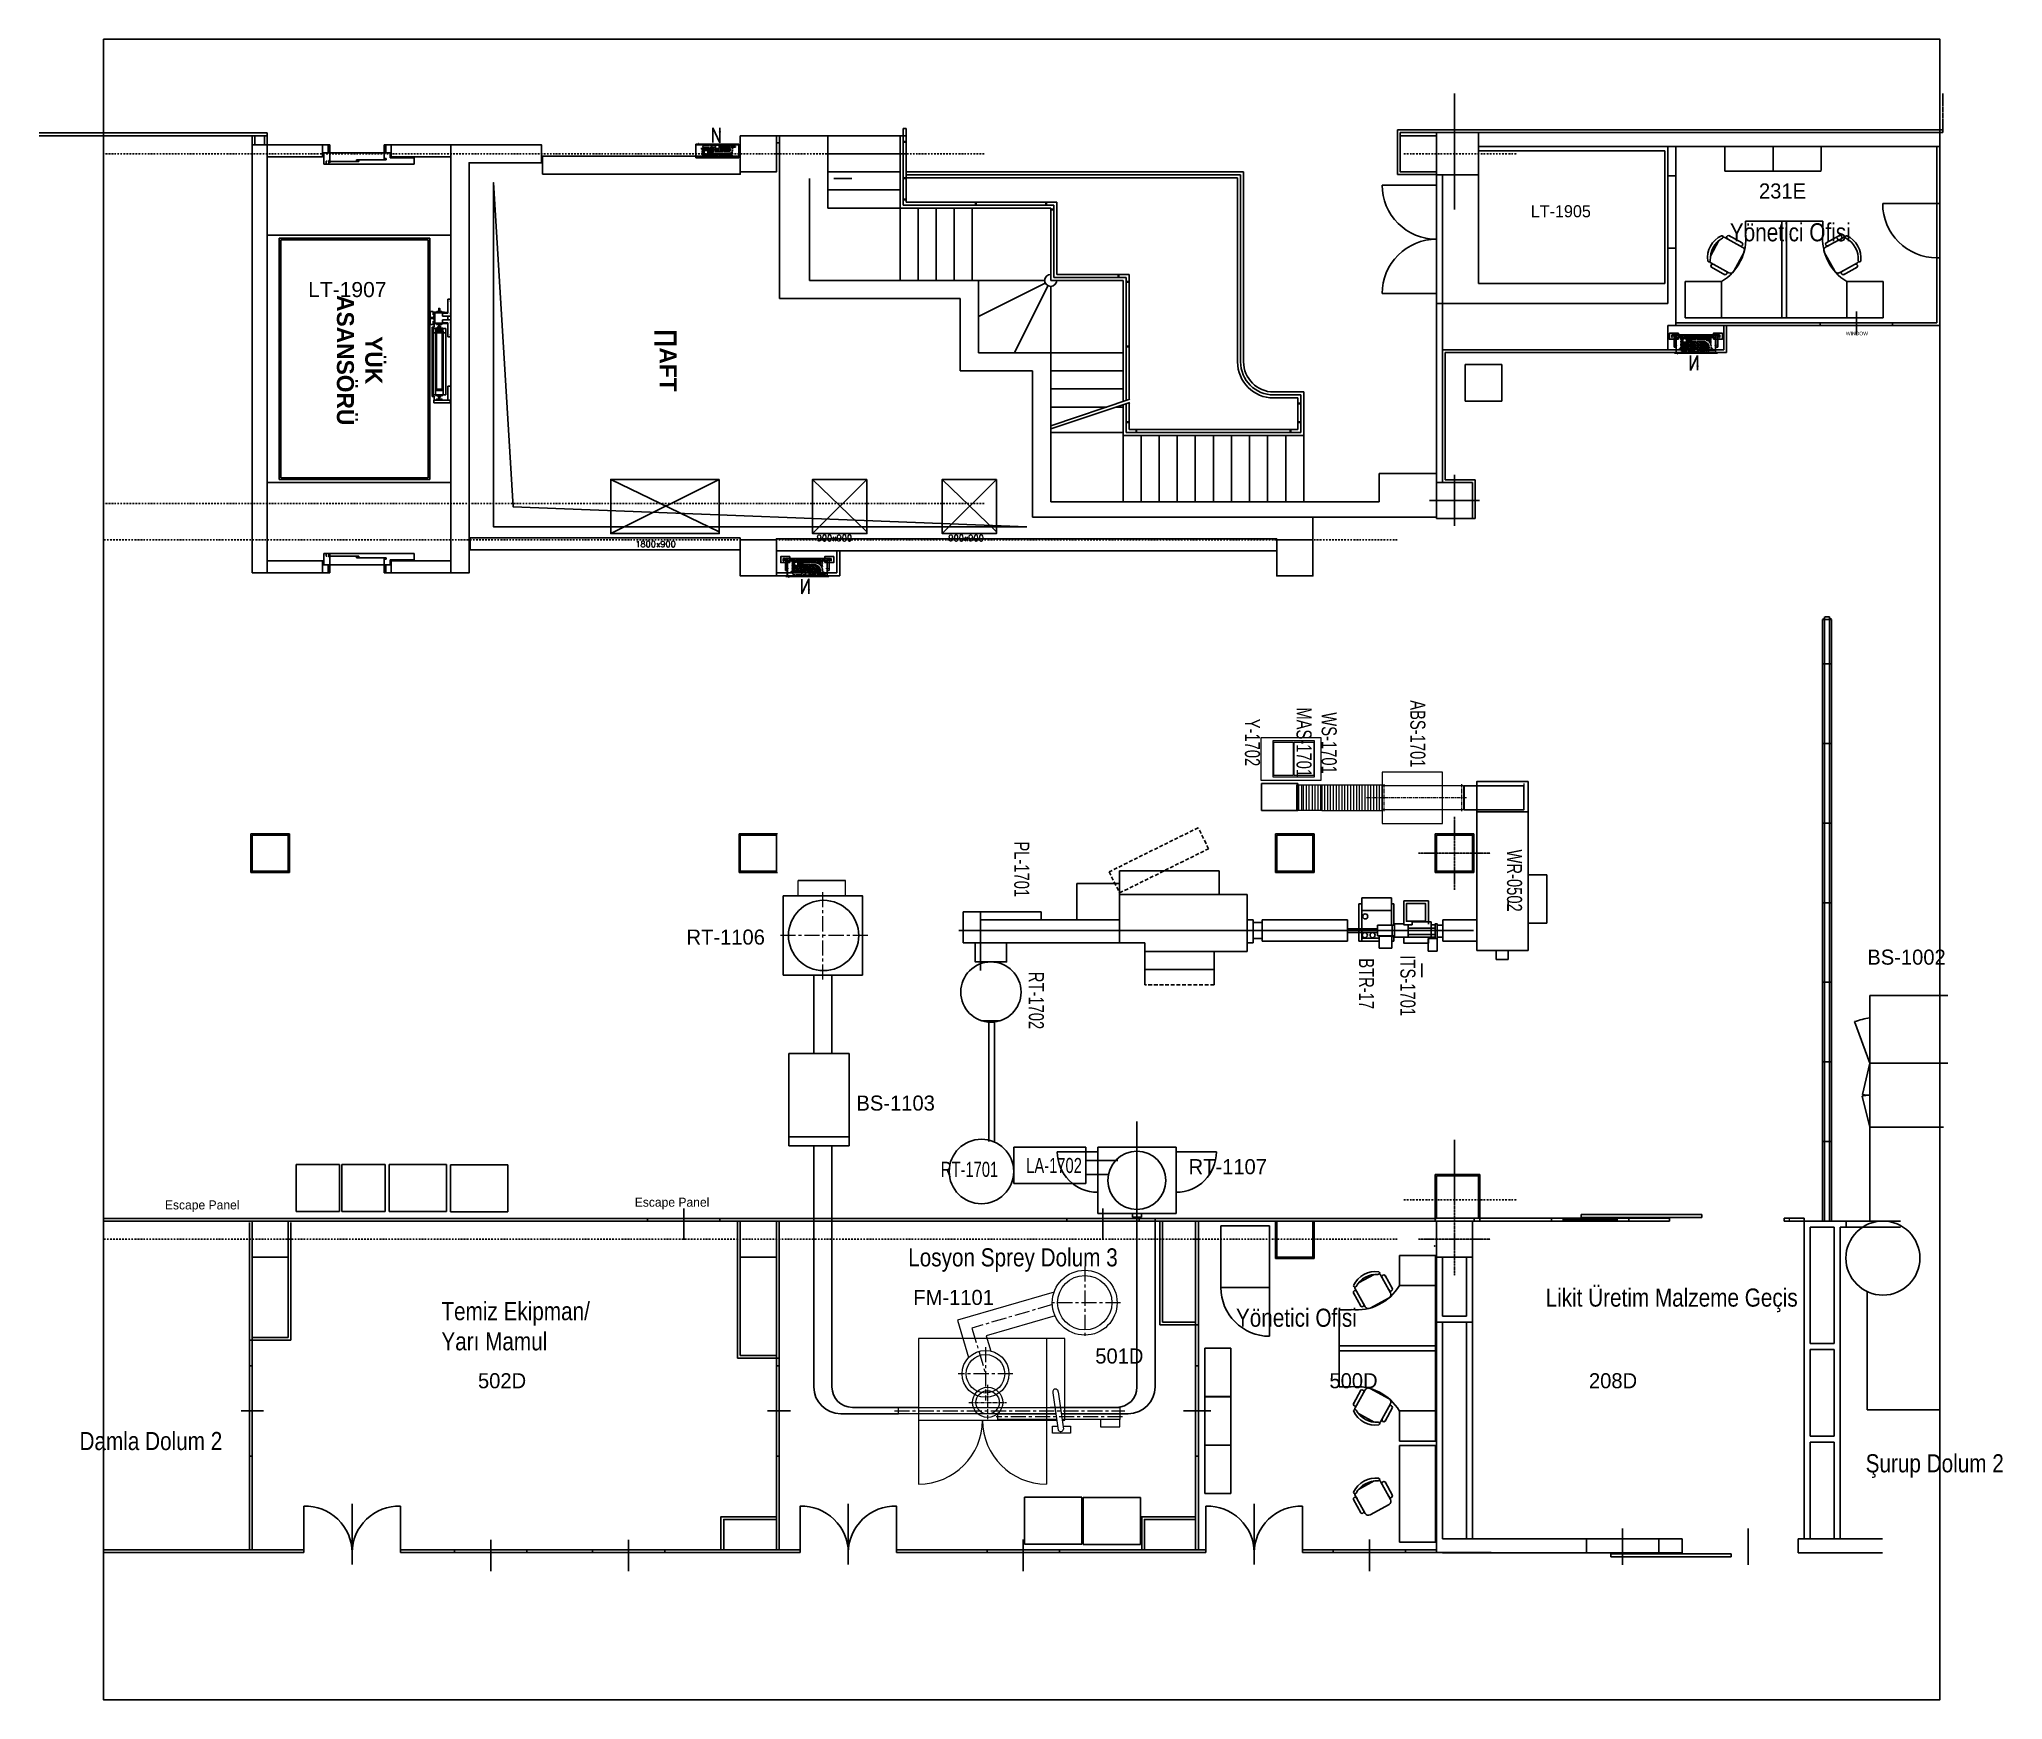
# Model space of a CAD drawing. Header units: millimetres. Extents: x 1327 to 4585, y 706 to 3460.
import ezdxf
from ezdxf.enums import TextEntityAlignment as Align

# ---------------------------------------------------------------- set-up
doc = ezdxf.new("R2010")
doc.units = ezdxf.units.MM
doc.header["$LTSCALE"] = 5
for name, pattern in [('C_CENTER_L', [2, 1.25, -0.25, 0.25, -0.25]), ('CENTER', [2, 1.25, -0.25, 0.25, -0.25]), ('HIDDEN', [0.375, 0.25, -0.125]), ('HIDDEN2', [0.1875, 0.125, -0.0625]), ('M102 AYDINLATMA$0$DASHDOT', [1, 0.5, -0.25, 0, -0.25]), ('M102 AYDINLATMA$0$HIDDEN', [0.375, 0.25, -0.125]), ('M102 AYDINLATMA$0$STYLE_01', [0.984252, 0.492126, -0.246063, 0.0005, -0.245563])]:
    doc.linetypes.add(name, pattern=pattern)
doc.layers.add('+++makinalar', color=1, linetype='Continuous', lineweight=25)
doc.layers.add('M102 AYDINLATMA$0$T-text', color=7, linetype='Continuous', lineweight=5)
for name, color, linetype in [('+0.00kotu13.05.06$0$M102 AYDINLATMA$0$duvarlar', 7, 'Continuous'), ('+0.00kotu13.05.06$0$M102 AYDINLATMA$0$WALL', 7, 'Continuous'), ('1', 7, 'Continuous'), ('_tp-ekbina_yangın_dolabı', 6, 'Continuous'), ('EKIPMAN', 1, 'Continuous'), ('EKIPMANISMI', 3, 'Continuous'), ('KORÇELIK', 30, 'Continuous'), ('M102 AYDINLATMA$0$A-axis', 8, 'Continuous'), ('M102 AYDINLATMA$0$A-door', 4, 'Continuous'), ('M102 AYDINLATMA$0$A-LIFT', 7, 'Continuous'), ('M102 AYDINLATMA$0$belirsiz', 7, 'Continuous'), ('M102 AYDINLATMA$0$büro malzemeleri', 1, 'Continuous'), ('M102 AYDINLATMA$0$duvarlar', 7, 'Continuous'), ('M102 AYDINLATMA$0$Eksik kolonlar', 7, 'Continuous'), ('M102 AYDINLATMA$0$kolonlar+koln yazıları', 7, 'Continuous'), ('M102 AYDINLATMA$0$MAHAL-yazıları', 250, 'Continuous'), ('M102 AYDINLATMA$0$makinalar', 1, 'Continuous'), ('M102 AYDINLATMA$0$MIMARI', 7, 'Continuous'), ('M102 AYDINLATMA$0$R-hatch', 8, 'Continuous'), ('M102 AYDINLATMA$0$S-concrete', 1, 'Continuous'), ('M102 AYDINLATMA$0$WALL', 7, 'Continuous'), ('M102 AYDINLATMA$0$yazılar', 7, 'Continuous'), ('M102 AYDINLATMA$0$Üretim dolapları', 1, 'Continuous'), ('MEVCUT_KANAL', 4, 'Continuous'), ('MIMARI', 7, 'Continuous'), ('Oda isimleri', 7, 'Continuous'), ('RIWA_BUILDING', 7, 'Continuous'), ('S-CONCRETE', 7, 'Continuous'), ('TAVA', 1, 'Continuous'), ('yazılar', 7, 'Continuous')]:
    doc.layers.add(name, color=color, linetype=linetype)
doc.styles.add('M101 AYDINLATMA$0$STANDARD', font='txt')
doc.styles.add('M102 AYDINLATMA$0$STANDARD', font='txt')
doc.styles.add('M102 AYDINLATMA$0$TR_ARIAL-B', font='')
doc.styles.add('M102 AYDINLATMA$0$TTXT', font='ttxt', dxfattribs={"height": 200})
doc.styles.add('ROMANS', font='romans', dxfattribs={"height": 100})
doc.styles.get("Standard").update_dxf_attribs({"font": 'arial.ttf'})
doc.styles.get('M102 AYDINLATMA$0$TR_ARIAL-B').set_extended_font_data('TR Arial', bold=True)

msp = doc.modelspace()

# ---------------------------------------------------------------- texts
at = {"layer": '1', "color": 9}
msp.add_text('WINDOW', height=6, dxfattribs=at).set_placement((4324.3, 2968.9))
at = {"layer": 'EKIPMANISMI', "color": 7, "linetype": 'Continuous', "width": 0.7}
for s, p in [('Y-1702', (3339.8, 2293.7)), ('WS-1701', (3467.1, 2292.8)), ('PL-1701', (2957, 2083.4)), ('WR-0502', (3774.6, 2064.6)), ('BTR-17', (3529, 1893.7)), ('ITS-1701', (3597.7, 1890.3)), ('RT-1702', (2981.2, 1865.7))]:
    msp.add_text(s, height=25, rotation=270, dxfattribs=at).set_placement(p, align=Align.MIDDLE)
for s, p in [('RT-1701', (2870.4, 1585.8)), ('LA-1702', (3010.6, 1592.2))]:
    msp.add_text(s, height=25, dxfattribs=at).set_placement(p, align=Align.MIDDLE)
at = {"layer": 'M102 AYDINLATMA$0$belirsiz', "style": 'M102 AYDINLATMA$0$TTXT'}
msp.add_text('LT-1905', height=20, dxfattribs=at).set_placement((3801.6, 3164.7))
at = {"layer": 'M102 AYDINLATMA$0$MAHAL-yazıları', "linetype": 'Continuous', "style": 'M102 AYDINLATMA$0$STANDARD'}
for s, height, p in [('231E', 25, (4180.2, 3195.8)), ('Escape Panel', 15, (1535.3, 1519.3)), ('Escape Panel', 15, (2314.9, 1523.8)), ('501D', 25, (3079, 1263.7)), ('502D', 25, (2054.8, 1222.7)), ('500D', 25, (3467.5, 1222.7)), ('208D', 25, (3898.1, 1222.7))]:
    msp.add_text(s, height=height, dxfattribs=at).set_placement(p)
at = {"layer": 'M102 AYDINLATMA$0$T-text', "color": 2, "char_height": 28.22, "attachment_point": 2, "rotation": 270, "style": 'M102 AYDINLATMA$0$TR_ARIAL-B'}
for s, insert in [('YÜK\\PASANSÖRÜ', (1896, 2927.6)), ('∏AFT', (2384.5, 2927.6))]:
    msp.add_mtext(s, dxfattribs=dict(at, insert=insert))
at = {"layer": 'M102 AYDINLATMA$0$yazılar', "style": 'M102 AYDINLATMA$0$STANDARD'}
for s, p in [('RT-1106', (2465.8, 1971)), ('BS-1002', (4425, 1937.7)), ('BS-1103', (2747.8, 1695.7)), ('RT-1107', (3298.8, 1590.2)), ('FM-1101', (2843.9, 1373.4))]:
    msp.add_text(s, height=25, dxfattribs=at).set_placement(p, align=Align.MIDDLE)
at = {"layer": 'MEVCUT_KANAL', "style": 'ROMANS'}
for s, p in [('1800x900', (2315.7, 2617.7)), ('900x900', (2616.8, 2627.8)), ('900x900', (2835.3, 2627.8))]:
    msp.add_text(s, height=10, dxfattribs=at).set_placement(p)
at = {"layer": 'Oda isimleri', "linetype": 'Continuous', "char_height": 30, "attachment_point": 1, "style": 'M101 AYDINLATMA$0$STANDARD'}
for s, insert, width in [('{\\fHelvetica Condensed|b0|i0|c162|p34;Yönetici Ofisi}', (4131.9, 3154.8), 619.455), ('{\\fHelveticaCondensedTurk|b0|i0|c162|p2;Losyon Sprey Dolum 3}', (2768.6, 1454.8), 406.833), ('{\\fHelvetica Condensed|b0|i0|c162|p34;Likit Üretim Malzeme Geçis}', (3826.2, 1388.1), 406.833), ('{\\fHelveticaCondensedTurk|b0|i0|c162|p2;Temiz Ekipman/\\PYarı Mamul}', (1994.1, 1365.6), 406.833), ('{\\fHelvetica Condensed|b0|i0|c162|p34;Yönetici Ofisi}', (3312.4, 1354.7), 406.833), ('{\\fHelvetica Condensed|b0|i0|c162|p34;Damla Dolum 2}', (1393.7, 1150.2), 406.833), ('{\\fHelvetica Condensed|b0|i0|c162|p34;Şurup Dolum 2}', (4357.2, 1113.3), 406.833)]:
    msp.add_mtext(s, dxfattribs=dict(at, insert=insert, width=width))
at = {"layer": 'yazılar'}
msp.add_text('LT-1907', height=25, dxfattribs=at).set_placement((1838, 3044.8), align=Align.MIDDLE)
at = {"layer": 'yazılar', "color": 7, "linetype": 'Continuous', "width": 0.7}
for s, p in [('MAS-1701', (3425.4, 2294.1)), ('ABS-1701', (3614.2, 2308))]:
    msp.add_text(s, height=25, rotation=270, dxfattribs=at).set_placement(p, align=Align.MIDDLE)

# ---------------------------------------------------------------- blocks, each defined once
blk = doc.blocks.new('M102 AYDINLATMA$0$KOLON')
at = {"layer": 'M102 AYDINLATMA$0$S-concrete', "color": 3, "linetype": 'Continuous'}
blk.add_lwpolyline([(-30, 30), (30, 30), (30, -30), (-30, -30)], close=True, dxfattribs=at)
blk = doc.blocks.new('*U6')
at = {"layer": 'M102 AYDINLATMA$0$A-LIFT', "color": 1, "linetype": 'Continuous'}
for p, q in [((2587.9, 1569.5), (2590.9, 1569.5)), ((2587.9, 1569.5), (2590.9, 1569.5)), ((2595.2, 1569.5), (2590.9, 1569.5)), ((2590.9, 1569.5), (2590.9, 1555.6)), ((2595.2, 1570.5), (2595.2, 1569.5)), ((2595.2, 1569.5), (2595.2, 1567.5)), ((2615.7, 1569.5), (2595.2, 1569.5)), ((2595.9, 1564.5), (2618.9, 1564.5)), ((2595.9, 1555.6), (2595.9, 1564.5)), ((2615.7, 1570.5), (2615.7, 1569.5)), ((2615.7, 1569.5), (2615.7, 1567.5)), ((2618.9, 1569.5), (2615.7, 1569.5)), ((2618.9, 1564.5), (2618.9, 1569.5)), ((2590.9, 1555.6), (2595.9, 1555.6))]:
    blk.add_line(p, q, dxfattribs=at)
blk = doc.blocks.new('*U7')
at = {"layer": 'M102 AYDINLATMA$0$A-LIFT', "color": 1, "linetype": 'Continuous'}
for p, q in [((2571.9, 1550.8), (2571.9, 1550)), ((2575.2, 1550.8), (2571.9, 1550.8)), ((2571.9, 1550), (2571.9, 1549.2)), ((2571.9, 1549.2), (2575.2, 1549.2)), ((2575.2, 1550.7), (2575.2, 1550.8)), ((2575.2, 1549.2), (2575.2, 1549.3)), ((2576.8, 1550.5), (2575.4, 1550.5)), ((2575.4, 1549.5), (2576.8, 1549.5)), ((2577.3, 1554.2), (2577, 1550.6)), ((2577, 1549.3), (2577.3, 1545.8)), ((2578.1, 1554.5), (2577.6, 1554.5)), ((2577.6, 1545.6), (2578.1, 1545.6)), ((2578.1, 1545.6), (2578.1, 1554.5))]:
    blk.add_line(p, q, dxfattribs=at)
at = {"layer": 'M102 AYDINLATMA$0$A-LIFT', "color": 1, "linetype": 'Continuous', "flags": 128}
blk.add_lwpolyline([(2578.1, 1545.6), (2577.6, 1545.6), (2577.3, 1545.8), (2577.3, 1545.8, 0.391902), (2577.6, 1545.6), (2577, 1549.3), (2577, 1549.3), (2577, 1549.3, 0.391902), (2576.8, 1549.5), (2575.4, 1549.5), (2575.4, 1549.5), (2575.4, 1549.5, 0.414214), (2575.2, 1549.3), (2575.2, 1549.2), (2571.9, 1549.2), (2571.9, 1550), (2571.9, 1550.8), (2575.2, 1550.8), (2575.2, 1550.7), (2575.2, 1550.7), (2575.2, 1550.7, 0.414214), (2575.4, 1550.5), (2576.8, 1550.5), (2576.8, 1550.5), (2576.8, 1550.5, 0.392454), (2577, 1550.6), (2577.3, 1554.2), (2577.6, 1554.5), (2577.6, 1554.5, 0.392454), (2577.3, 1554.2), (2578.1, 1554.5), (2577.6, 1554.5)], format="xyb", close=True, dxfattribs=at)
at = {"layer": 'M102 AYDINLATMA$0$A-LIFT', "color": 1, "linetype": 'Continuous'}
for centre, radius, start, end in [((2575.4, 1550.7), 0.2, 180, 270), ((2575.4, 1549.3), 0.2, 90, 180), ((2576.8, 1550.7), 0.2, 270, 355.7108), ((2576.8, 1549.3), 0.2, 4.3987, 90), ((2577.6, 1554.2), 0.3, 90, 175.7108), ((2577.6, 1545.9), 0.3, 184.3987, 270)]:
    blk.add_arc(centre, radius, start, end, dxfattribs=at)
blk = doc.blocks.new('*U8')
at = {"layer": 'M102 AYDINLATMA$0$A-LIFT', "color": 1, "linetype": 'Continuous'}
for p, q in [((2556.9, 1564.5), (2556.9, 1569.5)), ((2556.9, 1569.5), (2560.1, 1569.5)), ((2579.9, 1564.5), (2556.9, 1564.5)), ((2560.1, 1570.5), (2560.1, 1569.5)), ((2560.1, 1569.5), (2560.1, 1567.5)), ((2560.1, 1569.5), (2580.6, 1569.5)), ((2578.7, 1564.5), (2578.7, 1541.4)), ((2579.1, 1542.8), (2579.1, 1564.5)), ((2579.9, 1555.6), (2579.9, 1564.5)), ((2580.6, 1570.5), (2580.6, 1569.5)), ((2580.6, 1569.5), (2584.9, 1569.5)), ((2580.6, 1569.5), (2580.6, 1567.5)), ((2587.9, 1569.5), (2584.9, 1569.5)), ((2584.9, 1569.5), (2584.9, 1564.5)), ((2584.9, 1564.5), (2584.9, 1555.6)), ((2590.9, 1564.5), (2584.9, 1564.5)), ((2596.7, 1542.8), (2596.7, 1564.5)), ((2597.1, 1564.5), (2597.1, 1541.7)), ((2700.7, 1564.5), (2700.7, 1569.5)), ((2723.7, 1564.5), (2700.7, 1564.5)), ((2724.1, 1568.3), (2724.1, 1541.2)), ((2728.7, 1568.3), (2724.1, 1568.3)), ((2728.7, 1569.5), (2728.7, 1555.6)), ((2728.7, 1541.2), (2728.7, 1568.3)), ((2576.9, 1539.9), (2576.9, 1535)), ((2582.4, 1539.9), (2576.9, 1539.9)), ((2576.9, 1535), (2598.9, 1535)), ((2578.1, 1558.6), (2578.1, 1541.4)), ((2578.7, 1558.6), (2578.1, 1558.6)), ((2578.1, 1541.4), (2578.7, 1541.4)), ((2578.7, 1541.4), (2579.1, 1541.4)), ((2579.3, 1542.8), (2579.1, 1542.8)), ((2579.1, 1541.4), (2579.1, 1542.8)), ((2579.3, 1542.2), (2579.3, 1542.8)), ((2587.9, 1542.8), (2579.3, 1542.8)), ((2587.9, 1542.2), (2579.3, 1542.2)), ((2584.9, 1555.6), (2579.9, 1555.6)), ((2587.9, 1542.8), (2596.7, 1542.8)), ((2587.9, 1542.2), (2597.1, 1542.2)), ((2598.9, 1539.9), (2593.3, 1539.9)), ((2603.1, 1541.7), (2597.1, 1541.7)), ((2598.2, 1554.4), (2597.7, 1554.4)), ((2597.7, 1554.4), (2597.7, 1545.5)), ((2597.7, 1554.4), (2597.7, 1545.5)), ((2598.2, 1554.4), (2597.7, 1554.4)), ((2597.7, 1545.5), (2598.2, 1545.5)), ((2597.7, 1545.5), (2598.2, 1545.5)), ((2598.8, 1550.6), (2598.5, 1554.1)), ((2598.8, 1550.6), (2598.5, 1554.1)), ((2598.5, 1545.7), (2598.8, 1549.3)), ((2598.5, 1545.7), (2598.8, 1549.3)), ((2598.9, 1535), (2598.9, 1539.9)), ((2600.4, 1550.5), (2599, 1550.5)), ((2600.4, 1550.5), (2599, 1550.5)), ((2599, 1549.5), (2600.4, 1549.5)), ((2599, 1549.5), (2600.4, 1549.5)), ((2603.9, 1550.8), (2600.6, 1550.8)), ((2600.6, 1550.8), (2600.6, 1550.7)), ((2600.6, 1550.8), (2600.6, 1550.7)), ((2603.9, 1550.8), (2600.6, 1550.8)), ((2600.6, 1549.3), (2600.6, 1549.2)), ((2600.6, 1549.3), (2600.6, 1549.2)), ((2600.6, 1549.2), (2603.9, 1549.2)), ((2600.6, 1549.2), (2603.9, 1549.2)), ((2601.6, 1552), (2602.1, 1552)), ((2601.6, 1550.8), (2601.6, 1552)), ((2603.9, 1550.8), (2601.6, 1550.8)), ((2601.6, 1549.1), (2603.9, 1549.1)), ((2601.6, 1548), (2601.6, 1549.1)), ((2602.1, 1548), (2601.6, 1548)), ((2602.1, 1552), (2604.5, 1552)), ((2602.1, 1548), (2604.5, 1548)), ((2604.5, 1545.6), (2602.1, 1548)), ((2602.9, 1541.7), (2602.9, 1538.2)), ((2602.9, 1538.2), (2605.4, 1538.2)), ((2603.1, 1538.4), (2603.1, 1541.7)), ((2605.4, 1538.4), (2603.1, 1538.4)), ((2603.9, 1550), (2603.9, 1550.8)), ((2603.9, 1550), (2603.9, 1550.8)), ((2603.9, 1550), (2603.9, 1550.8)), ((2603.9, 1549.2), (2603.9, 1550)), ((2603.9, 1549.1), (2603.9, 1550)), ((2603.9, 1549.2), (2603.9, 1550)), ((2604.5, 1556), (2605.3, 1556)), ((2604.5, 1554.4), (2604.5, 1556)), ((2604.5, 1552), (2604.5, 1554.4)), ((2604.5, 1548), (2604.5, 1545.6)), ((2604.5, 1544), (2604.5, 1545.6)), ((2605.3, 1544), (2604.5, 1544)), ((2605, 1538), (2660.4, 1538)), ((2605.3, 1556), (2612.1, 1556)), ((2605.3, 1556), (2605.3, 1544)), ((2612.1, 1544), (2605.3, 1544)), ((2612.7, 1560.8), (2605.4, 1560.8)), ((2605.4, 1560.8), (2605.4, 1540)), ((2605.4, 1540), (2612.7, 1540)), ((2605.4, 1538.6), (2605.4, 1538.4)), ((2715.4, 1538.6), (2605.4, 1538.6)), ((2605.4, 1538.2), (2605.4, 1538)), ((2607.9, 1554.7), (2607.9, 1545.3)), ((2707.9, 1554.7), (2607.9, 1554.7)), ((2607.9, 1545.3), (2707.9, 1545.3)), ((2609.9, 1556.3), (2609.9, 1544)), ((2609.9, 1556.3), (2609.9, 1556)), ((2715.4, 1556.3), (2609.9, 1556.3)), ((2609.9, 1544), (2609.9, 1543.7)), ((2609.9, 1543.7), (2715.4, 1543.7)), ((2612.1, 1556), (2705.9, 1556)), ((2612.1, 1556), (2612.1, 1550)), ((2612.1, 1550), (2612.1, 1544)), ((2612.1, 1544), (2705.9, 1544)), ((2715.4, 1560.8), (2612.7, 1560.8)), ((2612.7, 1560.8), (2612.7, 1540)), ((2612.7, 1540), (2715.4, 1540)), ((2660.4, 1538), (2715.4, 1538)), ((2705.9, 1556), (2705.9, 1556.3)), ((2705.9, 1544), (2705.9, 1556)), ((2705.9, 1543.7), (2705.9, 1544)), ((2707.9, 1545.3), (2707.9, 1554.7)), ((2715.4, 1540), (2715.4, 1560.8)), ((2715.4, 1538.4), (2715.4, 1538.6)), ((2717.7, 1538.4), (2715.4, 1538.4)), ((2715.4, 1538.2), (2717.9, 1538.2)), ((2715.4, 1538), (2715.4, 1538.2)), ((2715.5, 1556), (2716.3, 1556)), ((2715.5, 1544), (2715.5, 1556)), ((2716.3, 1544), (2715.5, 1544)), ((2716.3, 1556), (2716.3, 1554.4)), ((2716.3, 1554.4), (2716.3, 1552)), ((2716.3, 1552), (2718.7, 1552)), ((2716.3, 1548), (2718.7, 1548)), ((2716.3, 1545.6), (2716.3, 1548)), ((2716.3, 1545.6), (2716.3, 1544)), ((2716.8, 1550.8), (2716.8, 1550)), ((2719.2, 1550.8), (2716.8, 1550.8)), ((2716.8, 1550), (2716.8, 1549.1)), ((2716.8, 1549.1), (2719.2, 1549.1)), ((2720.2, 1550.8), (2716.9, 1550.8)), ((2716.9, 1550.8), (2716.9, 1550)), ((2716.9, 1550.8), (2716.9, 1550)), ((2720.2, 1550.8), (2716.9, 1550.8)), ((2716.9, 1550), (2716.9, 1549.2)), ((2716.9, 1550), (2716.9, 1549.2)), ((2716.9, 1549.2), (2720.2, 1549.2)), ((2716.9, 1549.2), (2720.2, 1549.2)), ((2717.7, 1541.7), (2717.7, 1538.4)), ((2725.4, 1541.7), (2717.7, 1541.7)), ((2717.9, 1541.5), (2725.4, 1541.5)), ((2717.9, 1538.2), (2717.9, 1541.5)), ((2718.7, 1552), (2719.2, 1552)), ((2719.2, 1548), (2718.7, 1548)), ((2719.2, 1552), (2719.2, 1550.8)), ((2719.2, 1549.1), (2719.2, 1548)), ((2720.2, 1550.7), (2720.2, 1550.8)), ((2720.2, 1550.7), (2720.2, 1550.8)), ((2720.2, 1549.2), (2720.2, 1549.3)), ((2720.2, 1549.2), (2720.2, 1549.3)), ((2721.8, 1550.5), (2720.4, 1550.5)), ((2721.8, 1550.5), (2720.4, 1550.5)), ((2720.4, 1549.5), (2721.8, 1549.5)), ((2720.4, 1549.5), (2721.8, 1549.5)), ((2722.3, 1554.2), (2722, 1550.6)), ((2722.3, 1554.2), (2722, 1550.6)), ((2722, 1549.3), (2722.3, 1545.8)), ((2722, 1549.3), (2722.3, 1545.8)), ((2723.1, 1554.5), (2722.6, 1554.5)), ((2723.1, 1554.5), (2722.6, 1554.5)), ((2722.6, 1545.6), (2723.1, 1545.6)), ((2722.6, 1545.6), (2723.1, 1545.6)), ((2723.1, 1550), (2723.1, 1554.5)), ((2723.1, 1550), (2723.1, 1554.5)), ((2723.1, 1545.6), (2723.1, 1550)), ((2723.1, 1545.6), (2723.1, 1550)), ((2724.1, 1541.2), (2728.7, 1541.2)), ((2725.4, 1541.5), (2725.4, 1541.7))]:
    blk.add_line(p, q, dxfattribs=at)
at = {"layer": 'M102 AYDINLATMA$0$A-LIFT', "color": 1, "linetype": 'Continuous', "flags": 128}
for points in [[(2588.7, 1536), (2587.9, 1536), (2587.1, 1536), (2587.1, 1539.3), (2587.2, 1539.3), (2587.2, 1539.3, 0.414214), (2587.4, 1539.5), (2587.4, 1540.9), (2587.4, 1540.9), (2587.4, 1540.9, 0.392454), (2587.2, 1541.1), (2583.7, 1541.3), (2583.4, 1541.6), (2583.4, 1541.6, 0.392454), (2583.7, 1541.3), (2583.4, 1542.2), (2592.3, 1542.2), (2592.3, 1541.6), (2592, 1541.3), (2592, 1541.3, 0.391902), (2592.3, 1541.6), (2588.6, 1541.1), (2588.6, 1541.1), (2588.6, 1541.1, 0.391902), (2588.4, 1540.9), (2588.4, 1539.5), (2588.4, 1539.5), (2588.4, 1539.5, 0.414214), (2588.6, 1539.3), (2588.7, 1539.3), (2588.6, 1539.3)], [(2603.9, 1550), (2603.9, 1549.2), (2600.6, 1549.2), (2600.6, 1549.3), (2600.6, 1549.3, 0.414214), (2600.4, 1549.5), (2599, 1549.5), (2599, 1549.5), (2599, 1549.5, 0.392454), (2598.8, 1549.3), (2598.5, 1545.7), (2598.2, 1545.5), (2598.2, 1545.5, 0.392454), (2598.5, 1545.7), (2597.7, 1545.5), (2597.7, 1554.4), (2598.2, 1554.4), (2598.5, 1554.1), (2598.5, 1554.1, 0.391902), (2598.2, 1554.4), (2598.8, 1550.6), (2598.8, 1550.6), (2598.8, 1550.6, 0.391902), (2599, 1550.5), (2600.4, 1550.5), (2600.4, 1550.5), (2600.4, 1550.5, 0.414214), (2600.6, 1550.7), (2600.6, 1550.8), (2603.9, 1550.8), (2600.6, 1550.8)], [(2603.9, 1550), (2603.9, 1549.2), (2600.6, 1549.2), (2600.6, 1549.3), (2600.6, 1549.3, 0.414214), (2600.4, 1549.5), (2599, 1549.5), (2599, 1549.5), (2599, 1549.5, 0.392454), (2598.8, 1549.3), (2598.5, 1545.7), (2598.2, 1545.5), (2598.2, 1545.5, 0.392454), (2598.5, 1545.7), (2597.7, 1545.5), (2597.7, 1554.4), (2598.2, 1554.4), (2598.5, 1554.1), (2598.5, 1554.1, 0.391902), (2598.2, 1554.4), (2598.8, 1550.6), (2598.8, 1550.6), (2598.8, 1550.6, 0.391902), (2599, 1550.5), (2600.4, 1550.5), (2600.4, 1550.5), (2600.4, 1550.5, 0.414214), (2600.6, 1550.7), (2600.6, 1550.8), (2603.9, 1550.8), (2600.6, 1550.8)], [(2723.1, 1550), (2723.1, 1545.6), (2722.6, 1545.6), (2722.3, 1545.8), (2722.3, 1545.8, 0.391902), (2722.6, 1545.6), (2722, 1549.3), (2722, 1549.3), (2722, 1549.3, 0.391902), (2721.8, 1549.5), (2720.4, 1549.5), (2720.4, 1549.5), (2720.4, 1549.5, 0.414214), (2720.2, 1549.3), (2720.2, 1549.2), (2716.9, 1549.2), (2716.9, 1550), (2716.9, 1550.8), (2720.2, 1550.8), (2720.2, 1550.7), (2720.2, 1550.7), (2720.2, 1550.7, 0.414214), (2720.4, 1550.5), (2721.8, 1550.5), (2721.8, 1550.5), (2721.8, 1550.5, 0.392454), (2722, 1550.6), (2722.3, 1554.2), (2722.6, 1554.5), (2722.6, 1554.5, 0.392454), (2722.3, 1554.2), (2723.1, 1554.5), (2722.6, 1554.5)], [(2723.1, 1550), (2723.1, 1545.6), (2722.6, 1545.6), (2722.3, 1545.8), (2722.3, 1545.8, 0.391902), (2722.6, 1545.6), (2722, 1549.3), (2722, 1549.3), (2722, 1549.3, 0.391902), (2721.8, 1549.5), (2720.4, 1549.5), (2720.4, 1549.5), (2720.4, 1549.5, 0.414214), (2720.2, 1549.3), (2720.2, 1549.2), (2716.9, 1549.2), (2716.9, 1550), (2716.9, 1550.8), (2720.2, 1550.8), (2720.2, 1550.7), (2720.2, 1550.7), (2720.2, 1550.7, 0.414214), (2720.4, 1550.5), (2721.8, 1550.5), (2721.8, 1550.5), (2721.8, 1550.5, 0.392454), (2722, 1550.6), (2722.3, 1554.2), (2722.6, 1554.5), (2722.6, 1554.5, 0.392454), (2722.3, 1554.2), (2723.1, 1554.5), (2722.6, 1554.5)]]:
    blk.add_lwpolyline(points, format="xyb", close=True, dxfattribs=at)
at = {"layer": 'M102 AYDINLATMA$0$A-LIFT', "color": 1, "linetype": 'Continuous'}
for centre, radius, start, end in [((2598.2, 1554.1), 0.3, 4.3987, 90), ((2598.2, 1554.1), 0.3, 4.3987, 90), ((2598.2, 1545.8), 0.3, 270, 355.7108), ((2598.2, 1545.8), 0.3, 270, 355.7108), ((2599, 1550.7), 0.2, 184.3987, 270), ((2599, 1550.7), 0.2, 184.3987, 270), ((2599, 1549.3), 0.2, 90, 175.7108), ((2599, 1549.3), 0.2, 90, 175.7108), ((2600.4, 1550.7), 0.2, 270, 0), ((2600.4, 1550.7), 0.2, 270, 0), ((2600.4, 1549.3), 0.2, 0, 90), ((2600.4, 1549.3), 0.2, 0, 90), ((2720.4, 1550.7), 0.2, 180, 270), ((2720.4, 1550.7), 0.2, 180, 270), ((2720.4, 1549.3), 0.2, 90, 180), ((2720.4, 1549.3), 0.2, 90, 180), ((2721.8, 1550.7), 0.2, 270, 355.7108), ((2721.8, 1550.7), 0.2, 270, 355.7108), ((2721.8, 1549.3), 0.2, 4.3987, 90), ((2721.8, 1549.3), 0.2, 4.3987, 90), ((2722.6, 1554.2), 0.3, 90, 175.7108), ((2722.6, 1554.2), 0.3, 90, 175.7108), ((2722.6, 1545.9), 0.3, 184.3987, 270), ((2722.6, 1545.9), 0.3, 184.3987, 270)]:
    blk.add_arc(centre, radius, start, end, dxfattribs=at)
at = {"layer": 'M102 AYDINLATMA$0$A-LIFT', "color": 1}
for name in ['*U6', '*U7']:
    blk.add_blockref(name, (0, 0), dxfattribs=at)
blk = doc.blocks.new('*U4')
at = {"layer": 'M102 AYDINLATMA$0$A-LIFT', "color": 1, "linetype": 'Continuous'}
for p, q in [((2322.1, 1508.5), (2332.5, 1508.5)), ((2322.1, 1468.5), (2322.1, 1508.5)), ((2332.5, 1508.5), (2332.5, 1358.5)), ((2314, 1468.5), (2322.1, 1468.5)), ((2314, 1468.5), (2314, 1358.5)), ((2324, 1458.5), (2314, 1458.5)), ((2324.7, 1461.8), (2323.3, 1461.8)), ((2323.3, 1461.8), (2323.3, 1459.8)), ((2324, 1460.5), (2324, 1458.5)), ((2325.3, 1461.8), (2324.7, 1461.8)), ((2325.3, 1413), (2325.3, 1461.8)), ((2326.8, 1413), (2325.3, 1413)), ((2328.2, 1416.5), (2326.2, 1416.5)), ((2326.2, 1416.5), (2326.2, 1414.5)), ((2326.8, 1415), (2326.8, 1413)), ((2328.2, 1367.8), (2328.2, 1416.5)), ((2314, 1358.5), (2314, 1368.5)), ((2326.9, 1368.5), (2314, 1368.5)), ((2326.9, 1367.1), (2326.9, 1368.5)), ((2329.7, 1369.8), (2329.7, 1367.8)), ((2332.5, 1358.5), (2314, 1358.5)), ((2332.5, 1367.1), (2326.9, 1367.1)), ((2327.9, 1364), (2327.9, 1362.5)), ((2327.9, 1362.5), (2332.5, 1362.5)), ((2329.7, 1367.8), (2328.2, 1367.8))]:
    blk.add_line(p, q, dxfattribs=at)
blk = doc.blocks.new('*U5')
at = {"layer": 'M102 AYDINLATMA$0$A-LIFT', "color": 1, "linetype": 'Continuous'}
for p, q in [((2320.5, 1512), (2320.5, 1470.5)), ((2314, 1470.5), (2300.5, 1470.5)), ((2300.5, 1470.5), (2300.5, 1461.5)), ((2320.5, 1470.5), (2314, 1470.5)), ((2314, 1470.5), (2314, 1461.5)), ((2300.5, 1461.5), (2300.5, 1458.5)), ((2314, 1461.5), (2300.5, 1461.5)), ((2300.5, 1458.5), (2314, 1458.5)), ((2314, 1458.5), (2314, 1461.5)), ((2314, 1368.5), (2300.5, 1368.5)), ((2300.5, 1368.5), (2300.5, 1365.5)), ((2314, 1365.5), (2314, 1368.5)), ((2300.5, 1365.5), (2300.5, 1356.5)), ((2300.5, 1365.5), (2314, 1365.5)), ((2300.5, 1356.5), (2314, 1356.5)), ((2314, 1365.5), (2314, 1356.5)), ((2320.6, 1356.5), (2314, 1356.5)), ((2320.5, 1356.5), (2320.5, 1347))]:
    blk.add_line(p, q, dxfattribs=at)
at = {"layer": 'M102 AYDINLATMA$0$A-LIFT', "color": 5, "linetype": 'Continuous'}
for points in [[(2300.5, 1461.5), (2314, 1461.5), (2314, 1470.5), (2300.5, 1470.5)], [(2300.5, 1365.5), (2314, 1365.5), (2314, 1356.5), (2300.5, 1356.5)]]:
    blk.add_lwpolyline(points, close=True, dxfattribs=at)
at = {"layer": 'M102 AYDINLATMA$0$A-LIFT', "color": 1}
blk.add_blockref('*U4', (0, 0), dxfattribs=at)
blk = doc.blocks.new('*U2')
at = {"layer": 'M102 AYDINLATMA$0$A-LIFT', "color": 1, "linetype": 'Continuous'}
for p, q in [((2988.9, 1508.5), (2978.5, 1508.5)), ((2978.5, 1508.5), (2978.5, 1358.5)), ((2988.9, 1468.5), (2988.9, 1508.5)), ((2997, 1468.5), (2988.9, 1468.5)), ((2997, 1468.5), (2997, 1358.5)), ((2985.7, 1413), (2985.7, 1461.8)), ((2985.7, 1461.8), (2986.3, 1461.8)), ((2986.3, 1461.8), (2987.7, 1461.8)), ((2987, 1460.5), (2987, 1458.5)), ((2987, 1458.5), (2997, 1458.5)), ((2987.7, 1461.8), (2987.7, 1459.8)), ((2982.8, 1367.8), (2982.8, 1416.5)), ((2982.8, 1416.5), (2984.8, 1416.5)), ((2984.2, 1415), (2984.2, 1413)), ((2984.2, 1413), (2985.7, 1413)), ((2984.8, 1416.5), (2984.8, 1414.5)), ((2981.3, 1369.8), (2981.3, 1367.8)), ((2984.1, 1367.1), (2984.1, 1368.5)), ((2984.1, 1368.5), (2997, 1368.5)), ((2997, 1358.5), (2997, 1368.5)), ((2978.5, 1367.1), (2984.1, 1367.1)), ((2983.1, 1362.5), (2978.5, 1362.5)), ((2978.5, 1358.5), (2997, 1358.5)), ((2981.3, 1367.8), (2982.8, 1367.8)), ((2983.1, 1364), (2983.1, 1362.5))]:
    blk.add_line(p, q, dxfattribs=at)
blk = doc.blocks.new('*U3')
at = {"layer": 'M102 AYDINLATMA$0$A-LIFT', "color": 1, "linetype": 'Continuous'}
for p, q in [((2990.5, 1512), (2990.5, 1470.5)), ((2990.5, 1470.5), (2997, 1470.5)), ((2997, 1470.5), (3010.5, 1470.5)), ((2997, 1470.5), (2997, 1461.5)), ((3010.5, 1470.5), (3010.5, 1461.5)), ((2997, 1458.5), (2997, 1461.5)), ((2997, 1461.5), (3010.5, 1461.5)), ((3010.5, 1458.5), (2997, 1458.5)), ((3010.5, 1461.5), (3010.5, 1458.5)), ((2997, 1368.5), (3010.5, 1368.5)), ((2997, 1365.5), (2997, 1368.5)), ((3010.5, 1368.5), (3010.5, 1365.5)), ((2990.4, 1356.5), (2997, 1356.5)), ((2990.5, 1356.5), (2990.5, 1347)), ((2997, 1365.5), (2997, 1356.5)), ((3010.5, 1365.5), (2997, 1365.5)), ((3010.5, 1356.5), (2997, 1356.5)), ((3010.5, 1365.5), (3010.5, 1356.5))]:
    blk.add_line(p, q, dxfattribs=at)
at = {"layer": 'M102 AYDINLATMA$0$A-LIFT', "color": 5, "linetype": 'Continuous'}
for points in [[(3010.5, 1461.5), (2997, 1461.5), (2997, 1470.5), (3010.5, 1470.5)], [(3010.5, 1365.5), (2997, 1365.5), (2997, 1356.5), (3010.5, 1356.5)]]:
    blk.add_lwpolyline(points, close=True, dxfattribs=at)
at = {"layer": 'M102 AYDINLATMA$0$A-LIFT', "color": 1}
blk.add_blockref('*U2', (0, 0), dxfattribs=at)
blk = doc.blocks.new('M102 AYDINLATMA$0$CB02')
at = {"layer": 'M102 AYDINLATMA$0$MIMARI', "linetype": 'M102 AYDINLATMA$0$DASHDOT'}
for p, q in [((0, -1208.5), (0, 1208.5)), ((-1189.004, 0), (1189.004, 0))]:
    blk.add_line(p, q, dxfattribs=at)
at = {"layer": 'M102 AYDINLATMA$0$MIMARI'}
blk.add_lwpolyline([(-600, 600), (-600, -600), (600, -600), (600, 600)], close=True, dxfattribs=at)
blk = doc.blocks.new('M102 AYDINLATMA$0$CHAIR7')
at = {"color": 7}
for p, q in [((0, 9), (0, -9)), ((20, 12), (3, 12)), ((5.1, 15), (17.9, 15)), ((23, -7.4), (23, 7.4)), ((3, -12), (20, -12)), ((5.1, -15), (17.9, -15))]:
    blk.add_line(p, q, dxfattribs=at)
for centre, radius, start, end in [((3, 9), 3, 90, 180), ((5.6, 13.5), 1.56, 73.7398, 286.2602), ((17.4, 13.5), 1.56, 253.7398, 106.2602), ((20, 9), 3, 62.4156, 90), ((22.3, 11.1), 1.1, 53.3099, 212.0274), ((4.8, 0), 19.6, 327.5758, 32.4242), ((7, 0), 20, 323.1301, 36.8699), ((3, -9), 3, 180, 270), ((5.6, -13.5), 1.56, 73.7398, 286.2602), ((17.4, -13.5), 1.56, 253.7398, 106.2602), ((20, -9), 3, 270, 297.5844), ((22.3, -11.1), 1.1, 147.9726, 306.6901)]:
    blk.add_arc(centre, radius, start, end, dxfattribs=at)
blk = doc.blocks.new('RT-1107')
at = {"layer": 'KORÇELIK', "color": 5}
for p, q in [((0, 158.5), (0, -15.6)), ((-65, 108.3), (-132, 108.3)), ((-65, 116), (65, 116)), ((-65, 6), (-65, 116)), ((65, 116), (65, 6)), ((65, 108.3), (132, 108.3)), ((65, 6), (-65, 6)), ((-7.5, 6), (-7.5, 0)), ((-7.5, 0), (7.5, 0)), ((7.5, 6), (7.5, 0))]:
    blk.add_line(p, q, dxfattribs=at)
blk.add_circle((0, 61), 48.2, dxfattribs=at)
for centre, start, end in [((-65, 108.3), 180, 270), ((65, 108.3), 270, 0)]:
    blk.add_arc(centre, 67, start, end, dxfattribs=at)
blk = doc.blocks.new('A$C3BDF7DBD')
at = {"layer": 'EKIPMAN', "color": 5}
for p, q in [((26.5, 362), (26.5, 162)), ((36, 362), (36, 162))]:
    blk.add_line(p, q, dxfattribs=at)
blk = doc.blocks.new('A$C09710430')
at = {"layer": 'EKIPMAN'}
for p, q in [((0, 0), (0, 60)), ((0, 60), (120, 60)), ((120, 60), (120, 0)), ((120, 0), (0, 0))]:
    blk.add_line(p, q, dxfattribs=at)
at = {"layer": 'EKIPMAN', "color": 5}
for p, q in [((120, 38.1), (173, 38.1)), ((120, 14.6), (157.1, 14.6))]:
    blk.add_line(p, q, dxfattribs=at)

# ---------------------------------------------------------------- linework, layer by layer
at = {"layer": '+++makinalar', "lineweight": 5}
for p, q in [((3453.6, 2301.2), (3353.6, 2301.2)), ((3353.6, 2301.2), (3353.6, 2231.2)), ((3453.6, 2231.2), (3453.6, 2301.2)), ((3353.6, 2231.2), (3453.6, 2231.2)), ((3455, 2222.8), (3455, 2180.8)), ((3555, 2222.8), (3455, 2222.8)), ((3459.8, 2180.8), (3459.8, 2222.8)), ((3464.6, 2180.8), (3464.6, 2222.8)), ((3469.3, 2180.8), (3469.3, 2222.8)), ((3474.4, 2180.8), (3474.4, 2222.8)), ((3479.3, 2180.8), (3479.3, 2222.8)), ((3483.8, 2180.8), (3483.8, 2222.8)), ((3483.8, 2180.8), (3483.8, 2222.8)), ((3488.5, 2180.8), (3488.5, 2222.8)), ((3493.2, 2180.8), (3493.2, 2222.8)), ((3498.1, 2180.8), (3498.1, 2222.8)), ((3502.8, 2180.8), (3502.8, 2222.8)), ((3507.9, 2180.8), (3507.9, 2222.8)), ((3512.8, 2180.8), (3512.8, 2222.8)), ((3517.3, 2180.8), (3517.3, 2222.8)), ((3517.3, 2180.8), (3517.3, 2222.8)), ((3522, 2180.8), (3522, 2222.8)), ((3526.7, 2180.8), (3526.7, 2222.8)), ((3531.6, 2180.8), (3531.6, 2222.8)), ((3536.3, 2180.8), (3536.3, 2222.8)), ((3541.4, 2180.8), (3541.4, 2222.8)), ((3546.3, 2180.8), (3546.3, 2222.8)), ((3550.8, 2180.8), (3550.8, 2222.8)), ((3655, 2244.3), (3555, 2244.3)), ((3555, 2244.3), (3555, 2159.3)), ((3555, 2180.8), (3555, 2222.8)), ((3690, 2221.8), (3555, 2221.8)), ((3655, 2159.3), (3655, 2244.3)), ((3690, 2221.8), (3690, 2181.8)), ((3790, 2225.8), (3790, 2185.8)), ((3455, 2180.8), (3555, 2180.8)), ((3690, 2181.8), (3555, 2181.8)), ((3555, 2159.3), (3655, 2159.3)), ((2585.9, 2039.3), (2585.9, 2064.7)), ((2664.3, 2039.3), (2664.3, 2064.7)), ((3010.7, 1382.3), (2850.5, 1335.4)), ((3012.3, 1342.8), (2898.1, 1309.5)), ((2785.9, 1305.2), (2785.9, 1169.8)), ((3028.3, 1305.2), (2785.9, 1305.2)), ((2850.5, 1335.4), (2868.8, 1273.6)), ((2892.7, 1327.9), (2892.7, 1327.8)), ((2898.1, 1309.5), (2905.5, 1284.5)), ((2997.8, 1305.2), (2997.8, 1169.8)), ((3028.3, 1169.8), (3028.3, 1305.2)), ((3008.6, 1215.2), (3017.4, 1153.4)), ((3017.6, 1216.8), (3026.4, 1154.9)), ((2785.9, 1169.8), (3015.1, 1169.8)), ((2785.9, 1169.8), (2785.9, 1063.8)), ((2997.8, 1169.8), (2997.8, 1063.8)), ((3024.3, 1169.8), (3028.3, 1169.8))]:
    msp.add_line(p, q, dxfattribs=at)
at = {"layer": '+++makinalar', "color": 6, "lineweight": 5}
for p, q in [((3413, 2222.8), (3413, 2180.8)), ((3455, 2222.8), (3413, 2222.8)), ((3416.8, 2180.8), (3416.8, 2222.8)), ((3421.7, 2180.8), (3421.7, 2222.8)), ((3424.6, 2180.8), (3424.6, 2222.8)), ((3429.4, 2180.8), (3429.4, 2222.8)), ((3434.1, 2180.8), (3434.1, 2222.8)), ((3439.2, 2180.8), (3439.2, 2222.8)), ((3444.1, 2180.8), (3444.1, 2222.8)), ((3448.6, 2180.8), (3448.6, 2222.8)), ((3448.6, 2180.8), (3448.6, 2222.8)), ((3453.3, 2180.8), (3453.3, 2222.8)), ((3455, 2222.8), (3455, 2180.8)), ((3455, 2180.8), (3413, 2180.8))]:
    msp.add_line(p, q, dxfattribs=at)
at = {"layer": '+++makinalar', "linetype": 'C_CENTER_L', "lineweight": 5}
for p, q in [((3558.2, 2179.8), (3558.2, 2224.8)), ((3686.9, 2179.8), (3686.9, 2224.8)), ((3695, 2201.8), (3525.2, 2201.8))]:
    msp.add_line(p, q, dxfattribs=at)
at = {"layer": '+++makinalar', "linetype": 'CENTER', "lineweight": 5, "ltscale": 4}
for p, q in [((2627.1, 1900.4), (2627.1, 2046.8)), ((2701.6, 1973.6), (2552.6, 1973.6)), ((3061.5, 1424.6), (3061.5, 1304.6)), ((3007.8, 1361.5), (2874.3, 1322.5)), ((3121.1, 1364.6), (3001.9, 1364.6)), ((2874.3, 1322.5), (2896.8, 1246.7)), ((2896.8, 1290.8), (2896.8, 1202.6)), ((2942.2, 1246.7), (2851.4, 1246.7)), ((2745.9, 1185.4), (3128, 1185.4)), ((3124, 1175.6), (2914.6, 1175.6))]:
    msp.add_line(p, q, dxfattribs=at)
at = {"layer": '+++makinalar', "linetype": 'CENTER', "lineweight": 5}
for p, q in [((2900.4, 1228.3), (2900.4, 1170.3)), ((2869.2, 1199.3), (2931.6, 1199.3))]:
    msp.add_line(p, q, dxfattribs=at)
at = {"layer": '+++makinalar', "lineweight": 5}
for points in [[(3442.9, 2296.3), (3373.6, 2296.3), (3373.6, 2236.6), (3442.9, 2236.6)], [(3375.2, 2294.1), (3407.6, 2294.1), (3407.6, 2239), (3375.2, 2239)], [(3409.2, 2294.1), (3441.6, 2294.1), (3441.6, 2239), (3409.2, 2239)], [(3119.7, 1171), (3087.6, 1171), (3087.6, 1158.9), (3119.7, 1158.9)]]:
    msp.add_lwpolyline(points, close=True, dxfattribs=at)
for points in [[(3013.6, 1180.4), (2752.6, 1180.4), (2752.6, 1191), (3012.1, 1191)], [(3014.9, 1171), (2917.4, 1171), (2917.4, 1180.4), (3013.6, 1180.4)], [(3021.3, 1191), (3119.8, 1191), (3119.8, 1180.4), (3022.8, 1180.4)], [(3022.8, 1180.4), (3119.7, 1180.4), (3119.7, 1171), (3024.1, 1171)], [(3025.7, 1159.8), (3037.9, 1159.8), (3037.9, 1148.3), (3007.8, 1148.3), (3007.8, 1159.8), (3016.5, 1159.8)]]:
    msp.add_lwpolyline(points, dxfattribs=at)
for centre, radius in [((3061.5, 1364.6), 53.8), ((3061.5, 1364.6), 45.1), ((2896.8, 1246.7), 38.9), ((2896.8, 1246.7), 31.9), ((2900.4, 1199.3), 25), ((2900.4, 1199.3), 19.4)]:
    msp.add_circle(centre, radius, dxfattribs=at)
for centre, radius, start, end in [((3013, 1216.8), 4.63, 0, 199.6092), ((2785.9, 1169.8), 105.9, 270, 0), ((2997.8, 1169.8), 105.9, 180, 270), ((3021.6, 1155.9), 4.9, 211.141, 348.4682)]:
    msp.add_arc(centre, radius, start, end, dxfattribs=at)
at = {"layer": '+0.00kotu13.05.06$0$M102 AYDINLATMA$0$duvarlar'}
for p, q in [((2555, 3300), (2555, 3030)), ((2635, 3300), (2755, 3300)), ((2635, 3300), (2635, 3229)), ((2755, 3300), (2755, 3180)), ((2760, 3311.9), (2765, 3311.9)), ((2760, 3311.9), (2760, 3185)), ((2765, 3311.9), (2765, 3190)), ((2635, 3270), (2755, 3270)), ((2760, 3290.1), (2765, 3290.1)), ((2760, 3289.1), (2765, 3289.1)), ((2605, 3229), (2605, 3060)), ((2635, 3240), (2755, 3240)), ((2635, 3240), (2755, 3240)), ((2635, 3240), (2635, 3180)), ((2760, 3230.2), (2765, 3230.2)), ((2760, 3229.2), (2765, 3229.2)), ((2765, 3240), (3325, 3240)), ((2765, 3235), (3320, 3235)), ((2765, 3230), (3315, 3230)), ((3315, 2925), (3315, 3230)), ((3320, 2925), (3320, 3235)), ((3325, 2940), (3325, 3240)), ((2635, 3210), (2755, 3210)), ((2760, 3194.7), (2765, 3194.7)), ((2760, 3193.7), (2765, 3193.7)), ((2635, 3180), (2755, 3180)), ((2755, 3180), (3005, 3180)), ((2755, 3180), (2755, 3060)), ((2760, 3185), (3010, 3185)), ((2760, 3185), (2770, 3185)), ((2765, 3190), (3015, 3190)), ((2785, 3180), (2785, 3060)), ((2815, 3180), (2815, 3060)), ((2845, 3180), (2845, 3060)), ((2875, 3180), (2875, 3060)), ((2880.5, 3185), (2880.5, 3190)), ((2881.5, 3185), (2881.5, 3190)), ((2997.2, 3185), (2997.2, 3190)), ((2998.2, 3185), (2998.2, 3190)), ((3005, 3060), (3005, 3180)), ((3005, 3178.2), (3010, 3178.2)), ((3005, 3177.2), (3010, 3177.2)), ((3010, 3065), (3010, 3185)), ((3015, 3070), (3015, 3190)), ((3010, 3065), (3130, 3065)), ((3015, 3070), (3135, 3070)), ((3117.2, 3065), (3117.2, 3070)), ((3118.2, 3065), (3118.2, 3070)), ((3130, 2860.8), (3130, 3065)), ((3135, 2862.4), (3135, 3070)), ((2555, 3030), (2855, 3030)), ((2605, 3060), (2885, 3060)), ((2855, 3030), (2855, 2910)), ((2885, 3060), (2995, 3060)), ((2885, 3060), (2885, 2940)), ((2996.1, 3055.5), (2885, 3000)), ((3000.5, 3051.1), (2945, 2940)), ((3005, 3060), (3125, 3060)), ((3005, 3050), (3005, 2940)), ((3005, 2940), (3005, 3045)), ((3125, 2859.1), (3125, 3060)), ((3130, 3058.2), (3135, 3058.2)), ((3130, 3057.2), (3135, 3057.2)), ((2885, 2940), (3005, 2940)), ((3005, 2940), (3005, 2693)), ((3005, 2940), (3120, 2940)), ((3005, 2940), (3125, 2940)), ((3125, 2859.1), (3125, 2940)), ((3130, 2950.7), (3135, 2950.7)), ((3130, 2949.7), (3135, 2949.7)), ((3325, 2925), (3325, 2940)), ((2855, 2910), (2975, 2910)), ((2975, 2910), (2975, 2667.5)), ((3005, 2910), (3120, 2910)), ((3005, 2910), (3125, 2910)), ((3005, 2880), (3120, 2880)), ((3005, 2880), (3125, 2880)), ((3375, 2875), (3425, 2875)), ((3375, 2870), (3420, 2870)), ((3420, 2808), (3420, 2870)), ((3425, 2735), (3425, 2875)), ((3136.3, 2862.9), (3005, 2818.8)), ((3136.1, 2857.6), (3005, 2813.6)), ((3005, 2850), (3097.9, 2850)), ((3005, 2850), (3097.9, 2850)), ((3113.6, 2850), (3125, 2850)), ((3125, 2725), (3125, 2853.8)), ((3130, 2808), (3130, 2855.5)), ((3135, 2813), (3135, 2857.2)), ((3375, 2865), (3415, 2865)), ((3415, 2813), (3415, 2865)), ((3420, 2856.2), (3415, 2856.2)), ((3420, 2855.2), (3415, 2855.2)), ((3005, 2808), (3125, 2808)), ((3125, 2803), (3425, 2803)), ((3125, 2693), (3125, 2803)), ((3130, 2825.6), (3135, 2825.6)), ((3130, 2824.6), (3135, 2824.6)), ((3130, 2808), (3420, 2808)), ((3135, 2813), (3415, 2813)), ((3146.6, 2808), (3146.6, 2813)), ((3147.6, 2808), (3147.6, 2813)), ((3155, 2693), (3155, 2803)), ((3185, 2693), (3185, 2803)), ((3215, 2693), (3215, 2803)), ((3245, 2693), (3245, 2803)), ((3275, 2693), (3275, 2803)), ((3305, 2693), (3305, 2803)), ((3335, 2693), (3335, 2803)), ((3365, 2693), (3365, 2803)), ((3395, 2693), (3395, 2803)), ((3402.6, 2808), (3402.6, 2813)), ((3403.6, 2808), (3403.6, 2813)), ((3420, 2825.4), (3415, 2825.4)), ((3420, 2824.4), (3415, 2824.4)), ((3425, 2803), (3425, 2693)), ((3550, 2740), (3645, 2740)), ((3550, 2693), (3550, 2740)), ((3005, 2693), (3550, 2693)), ((2975, 2667.5), (3645, 2667.5))]:
    msp.add_line(p, q, dxfattribs=at)
at = {"layer": '+0.00kotu13.05.06$0$M102 AYDINLATMA$0$duvarlar', "linetype": 'Continuous'}
msp.add_line((2550, 3288), (2555, 3288), dxfattribs=at)
at = {"layer": '+0.00kotu13.05.06$0$M102 AYDINLATMA$0$duvarlar'}
for centre, radius, start, end in [((3005, 3060), 10, 90, 0), ((3375, 2925), 60, 180, 270), ((3375, 2925), 55, 180, 270), ((3375, 2925), 50, 180, 270)]:
    msp.add_arc(centre, radius, start, end, dxfattribs=at)
at = {"layer": '+0.00kotu13.05.06$0$M102 AYDINLATMA$0$WALL', "color": 3, "linetype": 'Continuous'}
for points in [[(2162, 3236), (2490, 3236), (2490, 3266), (2162, 3266)], [(2490, 2633), (2134.8, 2633), (2086.4, 2633), (2042, 2633), (2042, 2613), (2490, 2613), (2490, 2633)], [(3380, 2631.5), (2644.8, 2631.5), (2596.4, 2631.5), (2550, 2631.5), (2550, 2611.5), (3380, 2611.5), (3380, 2631.5)]]:
    msp.add_lwpolyline(points, close=True, dxfattribs=at)
msp.add_line((3440, 2630), (3440, 2667.5))
msp.add_lwpolyline([(1433.3, 3459.9), (4480.5, 3459.9), (4480.5, 706.2), (1433.3, 706.2)], close=True)
at = {"layer": '_tp-ekbina_yangın_dolabı'}
for p, q in [((2444.2, 3313.2), (2444.2, 3288.7)), ((2456.1, 3288.4), (2444.2, 3313.2)), ((2456.1, 3313.1), (2456.1, 3288.4)), ((2487.5, 3286), (2416, 3286)), ((2416, 3286), (2416, 3285)), ((2487.5, 3285), (2416, 3285)), ((2416, 3285), (2416, 3263.5)), ((2487.5, 3263.5), (2416, 3263.5)), ((2475.4, 3282), (2480.9, 3282)), ((2476.2, 3281), (2480.9, 3281)), ((2487.5, 3286), (2487.5, 3285)), ((2487.5, 3285), (2487.5, 3263.5)), ((4039.3, 2969), (4039.3, 2949.5)), ((4042.3, 2969.5), (4108.8, 2969.5)), ((4042.3, 2965.3), (4108.8, 2965.3)), ((4042.3, 2965.3), (4042.3, 2949.5)), ((4108.3, 2969.5), (4042.8, 2969.5)), ((4042.8, 2940.5), (4042.8, 2969.5)), ((4108.3, 2940.5), (4108.3, 2969.5)), ((4108.8, 2965.3), (4108.8, 2949.5)), ((4111.8, 2969), (4111.8, 2949.5)), ((4042.3, 2949.5), (4039.3, 2949.5)), ((4039.8, 2939.5), (4039.8, 2940.5)), ((4111.3, 2940.5), (4039.8, 2940.5)), ((4111.3, 2939.5), (4039.8, 2939.5)), ((4078.3, 2935.6), (4066.3, 2910.8)), ((4066.3, 2910.8), (4066.3, 2935.2)), ((4078.3, 2910.9), (4078.3, 2935.6)), ((4099.2, 2943.5), (4104.6, 2943.5)), ((4100, 2944.5), (4104.6, 2944.5)), ((4108.8, 2949.5), (4111.8, 2949.5)), ((4111.3, 2939.5), (4111.3, 2940.5)), ((2564.9, 2598.5), (2564.9, 2579)), ((2567.9, 2579), (2564.9, 2579)), ((2567.9, 2599), (2634.4, 2599)), ((2567.9, 2594.8), (2634.4, 2594.8)), ((2567.9, 2594.8), (2567.9, 2579)), ((2633.9, 2599), (2568.4, 2599)), ((2568.4, 2570), (2568.4, 2599)), ((2625.6, 2574), (2630.3, 2574)), ((2633.9, 2570), (2633.9, 2599)), ((2634.4, 2594.8), (2634.4, 2579)), ((2634.4, 2579), (2637.4, 2579)), ((2637.4, 2598.5), (2637.4, 2579)), ((2565.4, 2569), (2565.4, 2570)), ((2636.9, 2570), (2565.4, 2570)), ((2636.9, 2569), (2565.4, 2569)), ((2603.9, 2565.1), (2592, 2540.3)), ((2592, 2540.3), (2592, 2564.7)), ((2603.9, 2540.4), (2603.9, 2565.1)), ((2624.8, 2573), (2630.3, 2573)), ((2636.9, 2569), (2636.9, 2570))]:
    msp.add_line(p, q, dxfattribs=at)
at = {"layer": '_tp-ekbina_yangın_dolabı', "color": 1, "linetype": 'HIDDEN'}
for p, q in [((2424.5, 3279), (2473, 3279)), ((2424.5, 3279), (2424.5, 3278.5)), ((2424.5, 3278.5), (2473.4, 3278.5)), ((2424.5, 3266), (2479, 3266)), ((2424.5, 3266), (2424.5, 3265.5)), ((2424.5, 3265.5), (2479, 3265.5)), ((2476.9, 3279), (2479, 3279)), ((2477, 3278.5), (2479, 3278.5)), ((2479, 3279), (2479, 3278.5)), ((2479, 3266), (2479, 3265.5)), ((4048.3, 2967.5), (4102.8, 2967.5)), ((4048.3, 2967), (4048.3, 2967.5)), ((4048.3, 2967), (4102.8, 2967)), ((4102.8, 2967), (4102.8, 2967.5)), ((4048.3, 2947), (4097.1, 2947)), ((4048.3, 2946.5), (4048.3, 2947)), ((4048.3, 2946.5), (4096.7, 2946.5)), ((4100.6, 2946.5), (4102.8, 2946.5)), ((4100.8, 2947), (4102.8, 2947)), ((4102.8, 2946.5), (4102.8, 2947)), ((2573.9, 2597), (2628.4, 2597)), ((2573.9, 2596.5), (2573.9, 2597)), ((2573.9, 2596.5), (2628.4, 2596.5)), ((2573.9, 2576.5), (2622.8, 2576.5)), ((2573.9, 2576), (2573.9, 2576.5)), ((2573.9, 2576), (2622.4, 2576)), ((2626.3, 2576), (2628.4, 2576)), ((2626.5, 2576.5), (2628.4, 2576.5)), ((2628.4, 2596.5), (2628.4, 2597)), ((2628.4, 2576), (2628.4, 2576.5))]:
    msp.add_line(p, q, dxfattribs=at)
at = {"layer": '_tp-ekbina_yangın_dolabı', "color": 2, "linetype": 'HIDDEN2'}
for p, q in [((2443.3, 3278.5), (2427.3, 3277.7)), ((2430.8, 3275.6), (2427.4, 3275.4)), ((2429, 3273), (2427.4, 3272.9)), ((2428.9, 3270.6), (2427.4, 3270.5)), ((2474.8, 3270.4), (2427.4, 3268)), ((2473.9, 3277.7), (2435.3, 3275.8)), ((2476, 3268), (2436.1, 3266)), ((2473.6, 3275.2), (2453.5, 3274.2)), ((4098.6, 2962.7), (4051.1, 2965)), ((4099.8, 2965.1), (4059.9, 2967)), ((4067, 2947), (4051, 2947.8)), ((4052.6, 2962.5), (4051.1, 2962.5)), ((4052.8, 2960), (4051.1, 2960.1)), ((4054.5, 2957.4), (4051.1, 2957.6)), ((4096.6, 2952.9), (4051.1, 2955.2)), ((4097, 2950.4), (4051.1, 2952.7)), ((4097, 2948), (4051.1, 2950.2)), ((4095.1, 2955.5), (4059.1, 2957.2)), ((4091.3, 2958.1), (4077.2, 2958.8)), ((4099.8, 2960.1), (4094.2, 2960.4)), ((4099.8, 2957.7), (4097.5, 2957.8)), ((2592.7, 2576.5), (2576.7, 2577.3)), ((2624.2, 2592.1), (2576.8, 2594.5)), ((2578.3, 2591.9), (2576.8, 2592)), ((2578.5, 2589.5), (2576.8, 2589.6)), ((2580.2, 2586.9), (2576.8, 2587.1)), ((2622.3, 2582.4), (2576.8, 2584.6)), ((2622.7, 2579.9), (2576.8, 2582.2)), ((2622.7, 2577.5), (2576.8, 2579.7)), ((2620.8, 2584.9), (2584.7, 2586.7)), ((2625.4, 2594.5), (2585.6, 2596.5)), ((2617, 2587.6), (2602.9, 2588.3)), ((2625.4, 2589.6), (2619.9, 2589.9)), ((2625.4, 2587.2), (2623.2, 2587.3))]:
    msp.add_line(p, q, dxfattribs=at)
at = {"layer": '_tp-ekbina_yangın_dolabı', "color": 0, "linetype": 'HIDDEN'}
for p, q in [((2429.3, 3283.2), (2442.8, 3283.2)), ((2429.3, 3279.8), (2442.7, 3279.8)), ((2442.8, 3279.8), (2442.8, 3283.2)), ((2442.8, 3283.2), (2448.8, 3283.2)), ((2442.8, 3279.8), (2448.8, 3279.8)), ((2444.3, 3274.2), (2471.9, 3274.2)), ((2444.3, 3270.8), (2471.9, 3270.8)), ((2448.8, 3284), (2454.8, 3284)), ((2448.8, 3279), (2448.8, 3284)), ((2454.8, 3279), (2454.8, 3284)), ((2454.8, 3282), (2474.6, 3282)), ((2454.8, 3281), (2475.7, 3281)), ((2456.7, 3283.2), (2470.2, 3283.2)), ((2456.7, 3279.8), (2471.9, 3279.8)), ((2473.9, 3277.8), (2473.9, 3276.2)), ((2477.3, 3276.8), (2477.3, 3276.2)), ((4053.1, 2945.7), (4066.5, 2945.7)), ((4053.1, 2942.3), (4066.5, 2942.3)), ((4066.5, 2945.7), (4066.5, 2942.3)), ((4066.5, 2945.7), (4072.5, 2945.7)), ((4066.5, 2942.3), (4072.5, 2942.3)), ((4068, 2962.2), (4087.6, 2962.2)), ((4068, 2958.8), (4087.6, 2958.8)), ((4072.5, 2946.5), (4072.5, 2941.5)), ((4072.5, 2941.5), (4078.5, 2941.5)), ((4078.5, 2946.5), (4078.5, 2941.5)), ((4078.5, 2944.5), (4099.5, 2944.5)), ((4078.5, 2943.5), (4098.4, 2943.5)), ((4080.5, 2945.7), (4094.6, 2945.7)), ((4080.5, 2942.3), (4093.9, 2942.3)), ((4097.6, 2948.7), (4097.6, 2948.8)), ((4101, 2948.7), (4101, 2948.8)), ((2578.7, 2575.2), (2592.1, 2575.2)), ((2592.2, 2575.2), (2592.2, 2571.8)), ((2592.2, 2575.2), (2598.2, 2575.2)), ((2593.7, 2591.7), (2613.3, 2591.7)), ((2593.7, 2588.3), (2613.3, 2588.3)), ((2598.2, 2576), (2598.2, 2571)), ((2604.2, 2576), (2604.2, 2571)), ((2604.2, 2574), (2625.1, 2574)), ((2606.1, 2575.2), (2620.3, 2575.2)), ((2623.3, 2578.2), (2623.3, 2578.3)), ((2626.7, 2578.2), (2626.7, 2578.3)), ((2578.7, 2571.8), (2592.2, 2571.8)), ((2592.2, 2571.8), (2598.2, 2571.8)), ((2598.2, 2571), (2604.2, 2571)), ((2604.2, 2573), (2624.1, 2573)), ((2606.1, 2571.8), (2619.6, 2571.8))]:
    msp.add_line(p, q, dxfattribs=at)
at = {"layer": '_tp-ekbina_yangın_dolabı', "color": 1, "linetype": 'HIDDEN2'}
for p, q in [((2431.7, 3264.8), (2432.5, 3264.8)), ((2471.8, 3264.8), (2471, 3264.8)), ((4041, 2953.1), (4041, 2952.3)), ((4042.8, 2953.1), (4041, 2953.1)), ((4042.8, 2952.7), (4041, 2952.7)), ((4042.8, 2952.3), (4041, 2952.3)), ((4108.3, 2953.1), (4110, 2953.1)), ((4108.3, 2952.7), (4110, 2952.7)), ((4108.3, 2952.3), (4110, 2952.3)), ((4110, 2953.1), (4110, 2952.3)), ((2566.7, 2582.6), (2566.7, 2581.8)), ((2568.4, 2582.6), (2566.7, 2582.6)), ((2568.4, 2582.2), (2566.7, 2582.2)), ((2568.4, 2581.8), (2566.7, 2581.8)), ((2633.9, 2582.6), (2635.7, 2582.6)), ((2633.9, 2582.2), (2635.7, 2582.2)), ((2633.9, 2581.8), (2635.7, 2581.8)), ((2635.7, 2582.6), (2635.7, 2581.8))]:
    msp.add_line(p, q, dxfattribs=at)
at = {"layer": '_tp-ekbina_yangın_dolabı', "color": 8}
for p, q in [((2437.9, 3275.1), (2436.1, 3275.1)), ((2437.9, 3269.9), (2436.1, 3269.9)), ((2437.9, 3275.1), (2437.9, 3272.5)), ((2437.9, 3269.9), (2437.9, 3272.5)), ((2439.6, 3275.1), (2438.9, 3275.1)), ((2438.9, 3275.1), (2438.9, 3272.5)), ((2438.9, 3269.9), (2438.9, 3272.5)), ((2439.6, 3269.9), (2438.9, 3269.9)), ((2439.1, 3269.9), (2439.1, 3275.1)), ((2439.4, 3269.9), (2439.4, 3275.1)), ((2439.6, 3275.8), (2439.6, 3269.2)), ((2441.4, 3275.8), (2439.6, 3275.8)), ((2441.4, 3274.1), (2439.6, 3274.1)), ((2441.4, 3270.9), (2439.6, 3270.9)), ((2441.4, 3269.2), (2439.6, 3269.2)), ((2441.4, 3275.8), (2441.4, 3269.2)), ((2442.1, 3275.1), (2441.4, 3275.1)), ((2442.1, 3269.9), (2441.4, 3269.9)), ((2441.6, 3269.9), (2441.6, 3275.1)), ((2441.9, 3269.9), (2441.9, 3275.1)), ((2442, 3275), (2442, 3272.5)), ((2442, 3270), (2442, 3272.5)), ((2444.3, 3274.1), (2442.3, 3274.1)), ((2444.3, 3270.9), (2442.3, 3270.9)), ((2444.3, 3275.8), (2442.4, 3275.8)), ((2444.3, 3269.2), (2442.4, 3269.2)), ((2444.3, 3269.2), (2444.3, 3275.8)), ((4061.6, 2963.1), (4059.8, 2963.1)), ((4061.6, 2957.9), (4059.8, 2957.9)), ((4061.6, 2963.1), (4061.6, 2960.5)), ((4061.6, 2957.9), (4061.6, 2960.5)), ((4063.4, 2963.1), (4062.7, 2963.1)), ((4062.7, 2963.1), (4062.7, 2960.5)), ((4062.7, 2957.9), (4062.7, 2960.5)), ((4063.4, 2957.9), (4062.7, 2957.9)), ((4062.9, 2963.1), (4062.9, 2957.9)), ((4063.2, 2963.1), (4063.2, 2957.9)), ((4063.4, 2957.2), (4063.4, 2963.8)), ((4065.1, 2963.8), (4063.4, 2963.8)), ((4065.1, 2962.1), (4063.4, 2962.1)), ((4065.1, 2958.9), (4063.4, 2958.9)), ((4065.1, 2957.2), (4063.4, 2957.2)), ((4065.1, 2957.2), (4065.1, 2963.8)), ((4065.8, 2963.1), (4065.1, 2963.1)), ((4065.8, 2957.9), (4065.1, 2957.9)), ((4065.3, 2963.1), (4065.3, 2957.9)), ((4065.6, 2963.1), (4065.6, 2957.9)), ((4065.8, 2963), (4065.8, 2960.5)), ((4065.8, 2958), (4065.8, 2960.5)), ((4068, 2963.8), (4066.1, 2963.8)), ((4068, 2962.1), (4066.1, 2962.1)), ((4068, 2958.9), (4066.1, 2958.9)), ((4068, 2957.2), (4066.1, 2957.2)), ((4068, 2963.8), (4068, 2957.2)), ((2587.3, 2592.6), (2585.5, 2592.6)), ((2587.3, 2587.4), (2585.5, 2587.4)), ((2587.3, 2592.6), (2587.3, 2590)), ((2587.3, 2587.4), (2587.3, 2590)), ((2589, 2592.6), (2588.4, 2592.6)), ((2588.4, 2592.6), (2588.4, 2590)), ((2588.4, 2587.4), (2588.4, 2590)), ((2589, 2587.4), (2588.4, 2587.4)), ((2588.6, 2592.6), (2588.6, 2587.4)), ((2588.8, 2592.6), (2588.8, 2587.4)), ((2589, 2586.7), (2589, 2593.3)), ((2590.8, 2593.3), (2589, 2593.3)), ((2590.8, 2591.6), (2589, 2591.6)), ((2590.8, 2588.4), (2589, 2588.4)), ((2590.8, 2586.7), (2589, 2586.7)), ((2590.8, 2586.7), (2590.8, 2593.3)), ((2591.5, 2592.6), (2590.8, 2592.6)), ((2591.5, 2587.4), (2590.8, 2587.4)), ((2591, 2592.6), (2591, 2587.4)), ((2591.3, 2592.6), (2591.3, 2587.4)), ((2591.5, 2592.5), (2591.5, 2590)), ((2591.5, 2587.5), (2591.5, 2590)), ((2593.7, 2593.3), (2591.8, 2593.3)), ((2593.7, 2591.6), (2591.8, 2591.6)), ((2593.7, 2588.4), (2591.8, 2588.4)), ((2593.7, 2586.7), (2591.8, 2586.7)), ((2593.7, 2593.3), (2593.7, 2586.7))]:
    msp.add_line(p, q, dxfattribs=at)
at = {"layer": '_tp-ekbina_yangın_dolabı', "linetype": 'HIDDEN'}
for p, q in [((4042.3, 2968.7), (4108.8, 2968.7)), ((2567.9, 2598.2), (2634.4, 2598.2))]:
    msp.add_line(p, q, dxfattribs=at)
at = {"layer": '_tp-ekbina_yangın_dolabı', "color": 3}
for p, q in [((2567.9, 2570), (2567.9, 2577.3)), ((2634.4, 2570), (2634.4, 2576))]:
    msp.add_line(p, q, dxfattribs=at)
at = {"layer": '_tp-ekbina_yangın_dolabı', "color": 8, "linetype": 'ByBlock', "flags": 128}
for points in [[(2420.9, 3286, 1.5, 1.5, 0), (2420.9, 3288.5, 2.5, 2.5, 0)], [(4044.7, 2939.5, 1.5, 1.5, 0), (4044.7, 2937, 2.5, 2.5, 0)], [(2570.4, 2569, 1.5, 1.5, 0), (2570.4, 2566.5, 2.5, 2.5, 0)]]:
    msp.add_lwpolyline(points, format="xyseb", dxfattribs=at)
at = {"layer": '_tp-ekbina_yangın_dolabı', "color": 1, "linetype": 'HIDDEN2'}
for points in [[(2431.4, 3263.5), (2432.7, 3263.5), (2432.7, 3264.1), (2431.4, 3264.1)], [(2472.1, 3263.5), (2470.8, 3263.5), (2470.8, 3264.1), (2472.1, 3264.1)], [(4042.3, 2953.3), (4042.3, 2952), (4041.6, 2952), (4041.6, 2953.3)], [(4042.8, 2953.3), (4042.8, 2952), (4043.4, 2952), (4043.4, 2953.3)], [(4108.3, 2953.3), (4108.3, 2952), (4107.6, 2952), (4107.6, 2953.3)], [(4108.8, 2953.3), (4108.8, 2952), (4109.4, 2952), (4109.4, 2953.3)], [(2567.9, 2582.8), (2567.9, 2581.5), (2567.3, 2581.5), (2567.3, 2582.8)], [(2568.4, 2582.8), (2568.4, 2581.5), (2569.1, 2581.5), (2569.1, 2582.8)], [(2633.9, 2582.8), (2633.9, 2581.5), (2633.3, 2581.5), (2633.3, 2582.8)], [(2634.4, 2582.8), (2634.4, 2581.5), (2635.1, 2581.5), (2635.1, 2582.8)]]:
    msp.add_lwpolyline(points, close=True, dxfattribs=at)
at = {"layer": '_tp-ekbina_yangın_dolabı'}
for points in [[(4046.5, 2962.4), (4031.5, 2962.4), (4031.5, 2972.4), (4046.5, 2972.4)], [(4104.5, 2962.4), (4119.5, 2962.4), (4119.5, 2972.4), (4104.5, 2972.4)], [(2572.2, 2591.9), (2557.2, 2591.9), (2557.2, 2601.9), (2572.2, 2601.9)], [(2630.2, 2591.9), (2645.2, 2591.9), (2645.2, 2601.9), (2630.2, 2601.9)]]:
    msp.add_lwpolyline(points, close=True, dxfattribs=at)
at = {"layer": '_tp-ekbina_yangın_dolabı', "linetype": 'HIDDEN'}
for points in [[(4037.3, 2969), (4040.7, 2969, -0.391021), (4041.4, 2968.3), (4041.6, 2965.7, 0.391021), (4042, 2965.3), (4042.3, 2965.3), (4042.3, 2969.5), (4035.8, 2969.5), (4035.8, 2965.3), (4036, 2965.3, 0.391021), (4036.4, 2965.7), (4036.6, 2968.3, -0.391021)], [(4113.7, 2969), (4110.3, 2969, 0.391021), (4109.6, 2968.3), (4109.4, 2965.7, -0.391021), (4109, 2965.3), (4108.8, 2965.3), (4108.8, 2969.5), (4115.3, 2969.5), (4115.3, 2965.3), (4115, 2965.3, -0.391021), (4114.6, 2965.7), (4114.4, 2968.3, 0.391021)], [(2563, 2598.5), (2566.4, 2598.5, -0.391021), (2567.1, 2597.8), (2567.3, 2595.2, 0.391021), (2567.7, 2594.8), (2567.9, 2594.8), (2567.9, 2599), (2561.4, 2599), (2561.4, 2594.8), (2561.6, 2594.8, 0.391021), (2562, 2595.2), (2562.2, 2597.8, -0.391021)], [(2639.4, 2598.5), (2636, 2598.5, 0.391021), (2635.2, 2597.8), (2635, 2595.2, -0.391021), (2634.6, 2594.8), (2634.4, 2594.8), (2634.4, 2599), (2640.9, 2599), (2640.9, 2594.8), (2640.7, 2594.8, -0.391021), (2640.3, 2595.2), (2640.1, 2597.8, 0.391021)]]:
    msp.add_lwpolyline(points, format="xyb", close=True, dxfattribs=at)
at = {"layer": '_tp-ekbina_yangın_dolabı', "color": 8}
for centre in [(2433.2, 3272.5), (4056.9, 2960.5), (2582.6, 2590)]:
    msp.add_circle(centre, 3.91, dxfattribs=at)
at = {"layer": '_tp-ekbina_yangın_dolabı'}
for centre, radius in [((2433.2, 3272.5), 3.12), ((2481.4, 3281.5), 0.75), ((4056.9, 2960.5), 3.12), ((4105.2, 2944), 0.75), ((2582.6, 2590), 3.12), ((2630.9, 2573.5), 0.75)]:
    msp.add_circle(centre, radius, dxfattribs=at)
at = {"layer": '_tp-ekbina_yangın_dolabı', "color": 2, "linetype": 'HIDDEN2'}
for centre, start, end in [((2427.9, 3278.9), 198.5179, 241.9644), ((2428.2, 3276.6), 118.0356, 241.9644), ((2428.2, 3274.1), 118.0356, 241.9644), ((2428.2, 3271.6), 118.0356, 241.9644), ((2428.2, 3269.2), 118.0356, 241.9644), ((2428.2, 3266.7), 118.0356, 211.5532), ((2475.3, 3271.6), 298.0356, 61.9644), ((2475.3, 3269.2), 298.0356, 61.9644), ((2475.3, 3266.7), 328.4468, 61.9644), ((4051.9, 2966.3), 148.4468, 241.9644), ((4051.9, 2963.8), 118.0356, 241.9644), ((4099.1, 2966.3), 298.0356, 31.5532), ((4099.1, 2963.8), 298.0356, 61.9644), ((4051.7, 2946.6), 118.0356, 161.4821), ((4051.8, 2949.1), 118.0356, 241.9644), ((4051.9, 2961.4), 118.0356, 241.9644), ((4051.9, 2958.9), 118.0356, 241.9644), ((4051.9, 2956.5), 118.0356, 241.9644), ((4051.9, 2954), 118.0356, 241.9644), ((4051.9, 2951.5), 118.0356, 241.9644), ((4099.1, 2961.4), 298.0356, 61.9644), ((4099.1, 2958.9), 298.0356, 61.9644), ((4099.1, 2956.5), 298.0356, 61.9644), ((2577.3, 2576.1), 118.0356, 161.4821), ((2577.5, 2578.6), 118.0356, 241.9644), ((2577.6, 2595.8), 148.4468, 241.9644), ((2577.6, 2593.3), 118.0356, 241.9644), ((2577.6, 2590.9), 118.0356, 241.9644), ((2577.6, 2588.4), 118.0356, 241.9644), ((2577.6, 2585.9), 118.0356, 241.9644), ((2577.6, 2583.5), 118.0356, 241.9644), ((2577.6, 2581), 118.0356, 241.9644), ((2624.8, 2595.8), 298.0356, 31.5532), ((2624.8, 2593.3), 298.0356, 61.9644), ((2624.8, 2590.9), 298.0356, 61.9644), ((2624.8, 2588.4), 298.0356, 61.9644), ((2624.8, 2585.9), 298.0356, 61.9644)]:
    msp.add_arc(centre, 1.39, start, end, dxfattribs=at)
at = {"layer": '_tp-ekbina_yangın_dolabı', "color": 0, "linetype": 'HIDDEN'}
for centre, radius, start, end in [((2429.3, 3281.5), 1.68, 90, 270), ((2471.9, 3277.8), 5.37, 360, 90), ((2471.9, 3277.8), 2, 360, 90), ((2471.9, 3276.2), 2, 270, 360), ((2471.9, 3276.2), 5.37, 270, 360), ((4053.1, 2944), 1.68, 90, 270), ((4087.6, 2948.8), 13.4, 0, 90), ((4087.6, 2948.8), 10, 0, 90), ((4094.6, 2948.7), 3, 270, 0), ((4094.6, 2948.7), 6.37, 270, 0), ((2578.7, 2573.5), 1.68, 90, 270), ((2613.3, 2578.3), 13.4, 0, 90), ((2613.3, 2578.3), 10, 0, 90), ((2620.3, 2578.2), 3, 270, 0), ((2620.3, 2578.2), 6.37, 270, 0)]:
    msp.add_arc(centre, radius, start, end, dxfattribs=at)
at = {"layer": '_tp-ekbina_yangın_dolabı', "color": 8}
for centre, radius, start, end in [((2438.4, 3275.1), 0.519, 0, 180), ((2438.4, 3269.9), 0.519, 180, 0), ((2443.3, 3274.9), 1.26, 138.206, 219.3276), ((2446.9, 3272.5), 4.86, 160.242, 179.8675), ((2446.9, 3272.5), 4.86, 180.1325, 199.758), ((2443.3, 3270.1), 1.26, 140.6724, 221.794), ((4062.2, 2963.1), 0.519, 0, 180), ((4062.2, 2957.9), 0.519, 180, 0), ((4067.1, 2962.9), 1.26, 138.206, 219.3276), ((4070.7, 2960.5), 4.86, 160.242, 179.8675), ((4070.7, 2960.5), 4.86, 180.1325, 199.758), ((4067.1, 2958.1), 1.26, 140.6724, 221.794), ((2587.8, 2592.6), 0.519, 0, 180), ((2587.8, 2587.4), 0.519, 180, 0), ((2592.7, 2592.4), 1.26, 138.206, 219.3276), ((2596.3, 2590), 4.86, 160.242, 179.8675), ((2596.3, 2590), 4.86, 180.1325, 199.758), ((2592.7, 2587.6), 1.26, 140.6724, 221.794)]:
    msp.add_arc(centre, radius, start, end, dxfattribs=at)
at = {"layer": '_tp-ekbina_yangın_dolabı'}
for points in [[(2456.1, 3313.1), (2458.1, 3305.6), (2454.1, 3305.6)], [(4078.3, 2910.9), (4080.3, 2918.4), (4076.3, 2918.4)], [(2603.9, 2540.4), (2605.9, 2547.9), (2601.9, 2547.9)]]:
    msp.add_solid(points, dxfattribs=at)
at = {"layer": 'EKIPMAN', "color": 5}
for p, q in [((3712, 2178.8), (3712, 1948.8)), ((3712, 2178.8), (3797, 2178.8)), ((3797, 2178.8), (3797, 1948.8)), ((3048.3, 2059.8), (3048.3, 1999.8)), ((3048.3, 2059.8), (3119.3, 2059.8)), ((3119.3, 2080.8), (3284.3, 2080.8)), ((3119.3, 1961.6), (3119.3, 2080.8)), ((3284.3, 2080.8), (3284.3, 2041.8)), ((3797, 2074.3), (3828, 2074.3)), ((3828, 2074.3), (3828, 1994.3)), ((3330.8, 2041.8), (3119.3, 2041.8)), ((3330.8, 2041.8), (3330.8, 1946.8)), ((3764, 2029.8), (3764, 2014.8)), ((2888.3, 2012.6), (2888.3, 1961.6)), ((2888.3, 2012.6), (2989.3, 2012.6)), ((2888.3, 1999.6), (3119.3, 1999.6)), ((2989.3, 2012.6), (2989.3, 1999.6)), ((3330.8, 1999.6), (3340.8, 1999.6)), ((3340.8, 1961.6), (3340.8, 1999.6)), ((3355.8, 1994.9), (3340.8, 1994.9)), ((3355.8, 1999.3), (3497.4, 1999.3)), ((3355.8, 1999.3), (3355.8, 1964.3)), ((3355.8, 1994.9), (3355.8, 1968.6)), ((3497.4, 1999.3), (3497.4, 1964.3)), ((3655.9, 1999.3), (3712, 1999.3)), ((3655.9, 1999.3), (3655.9, 1964.3)), ((3712, 1999.3), (3712, 1964.3)), ((3712, 1964.3), (3712, 1999.3)), ((3797, 1994.3), (3828, 1994.3)), ((3706.7, 1981.8), (2852.5, 1981.8)), ((2888.3, 1961.6), (3161.3, 1961.6)), ((2888.3, 1961.6), (2888.3, 1915.3)), ((3161.3, 1895.8), (3161.3, 1961.6)), ((3330.8, 1961.6), (3340.8, 1961.6)), ((3355.8, 1968.6), (3340.8, 1968.6)), ((3355.8, 1964.3), (3497.4, 1964.3)), ((3655.9, 1964.3), (3712, 1964.3)), ((3330.8, 1946.8), (3161.3, 1946.8)), ((3276.3, 1895.8), (3276.3, 1946.8)), ((3712, 1948.8), (3797, 1948.8)), ((3744, 1933.8), (3744, 1948.8)), ((3744, 1933.8), (3764, 1933.8)), ((3764, 1933.8), (3764, 1948.8)), ((3276.3, 1917), (3161.3, 1917))]:
    msp.add_line(p, q, dxfattribs=at)
at = {"layer": 'EKIPMAN', "linetype": 'Continuous'}
msp.add_line((3571.4, 1990.8), (3571.4, 1970.6), dxfattribs=at)
at = {"layer": 'EKIPMAN', "color": 4, "linetype": 'Continuous'}
for p, q in [((3591.1, 1993.1), (3575.4, 1993.1)), ((3598, 1971), (3598, 1991.3)), ((3636.4, 1996.2), (3603.6, 1996.2)), ((3604.9, 1996.2), (3604.9, 1991)), ((3636.3, 1996.2), (3636.3, 1990.7)), ((3636.3, 1991), (3643, 1991)), ((3591.1, 1970.6), (3575.4, 1970.6)), ((3642.5, 1985.7), (3598.2, 1985.7)), ((3642.6, 1975.2), (3598.2, 1975.2)), ((3636.5, 1970.6), (3603.7, 1970.6)), ((3642.9, 1970.6), (3636.5, 1970.6))]:
    msp.add_line(p, q, dxfattribs=at)
at = {"layer": 'EKIPMAN', "color": 5, "linetype": 'HIDDEN', "ltscale": 5}
for p, q in [((3161.3, 1917), (3161.3, 1892)), ((3276.3, 1892), (3161.3, 1892)), ((3276.3, 1917), (3276.3, 1892))]:
    msp.add_line(p, q, dxfattribs=at)
msp.add_lwpolyline([(3119.3, 2044.2), (3267.1, 2117.4), (3249.8, 2152.4), (3102, 2079.1)], close=True, dxfattribs=at)
at = {"layer": 'EKIPMAN', "color": 4, "linetype": 'Continuous'}
for points in [[(3631.6, 1992.5), (3631.6, 2031), (3591.1, 2031), (3591.1, 1991), (3604.7, 1991)], [(3646.2, 1990.8), (3655.9, 1990.8), (3655.9, 1970.8), (3646.3, 1970.8)], [(3604.9, 1970.6), (3591.1, 1970.6), (3591.1, 1960.6), (3631.6, 1960.6), (3631.6, 1968.7)]]:
    msp.add_lwpolyline(points, dxfattribs=at)
for points in [[(3627.1, 1997.2), (3595.1, 1997.2), (3595.1, 2026.4), (3627.1, 2026.4)], [(3646.4, 1968.5), (3642.8, 1968.5), (3642.8, 1992.7), (3646.4, 1992.7)], [(3631.5, 1968.5), (3646.1, 1968.5), (3646.1, 1947.6), (3631.5, 1947.6)]]:
    msp.add_lwpolyline(points, close=True, dxfattribs=at)
at = {"layer": 'EKIPMAN'}
for centre, radius in [((2905.8, 1879.8), 50), ((2890.1, 1582.2), 53.5)]:
    msp.add_circle(centre, radius, dxfattribs=at)
at = {"layer": 'KORÇELIK', "color": 1}
for p, q in [((2585.9, 2064.7), (2664.3, 2064.7)), ((2859.8, 1961.6), (2859.8, 2012.6)), ((2888.3, 2012.6), (2859.8, 2012.6)), ((2888.3, 1961.6), (2859.8, 1961.6)), ((2892, 1831.8), (2919.6, 1831.8)), ((2612.1, 1504.5), (2612.1, 1224.9)), ((2642.1, 1504.5), (2642.1, 1224.9)), ((3148.2, 1504.5), (3148.2, 1224.9)), ((3178.2, 1504.5), (3178.2, 1224.9)), ((2752.6, 1180.4), (2656.6, 1180.4)), ((2785.9, 1191), (2676, 1191)), ((3004.4, 1191), (3114.3, 1191)), ((3037.8, 1180.4), (3133.7, 1180.4))]:
    msp.add_line(p, q, dxfattribs=at)
at = {"layer": 'KORÇELIK', "color": 4}
for p, q in [((3575.4, 1993.1), (3575.4, 1970.6)), ((3636.4, 1993.1), (3636.4, 1970.6)), ((3620.6, 1927), (3620.6, 1904.5))]:
    msp.add_line(p, q, dxfattribs=at)
at = {"layer": 'KORÇELIK', "color": 3}
for points in [[(3790, 2221.8), (3790, 2181.8), (3691.3, 2181.8), (3691.3, 2221.8)], [(3797, 2228.8), (3797, 2178.8), (3712, 2178.8), (3712, 2228.8)]]:
    msp.add_lwpolyline(points, close=True, dxfattribs=at)
at = {"layer": 'KORÇELIK', "color": 1}
msp.add_lwpolyline([(2931.8, 1961.6), (2931.8, 1929.8), (2879.8, 1929.8), (2879.8, 1961.6)], close=True, dxfattribs=at)
for centre, radius, start, end in [((2656.6, 1224.9), 44.5, 180, 270), ((2676, 1224.9), 33.9, 180, 270), ((3114.3, 1224.9), 33.9, 270, 0), ((3133.7, 1224.9), 44.5, 270, 0)]:
    msp.add_arc(centre, radius, start, end, dxfattribs=at)
at = {"layer": 'M102 AYDINLATMA$0$A-axis', "color": 2, "linetype": 'M102 AYDINLATMA$0$STYLE_01'}
for p, q in [((2894.5, 3270), (1433.3, 3270)), ((2894.5, 2690), (1433.3, 2690)), ((3580, 2630), (1433.3, 2630)), ((3580, 1470), (1433.3, 1470))]:
    msp.add_line(p, q, dxfattribs=at)
at = {"layer": 'M102 AYDINLATMA$0$A-door', "color": 2, "linetype": 'Continuous'}
for p, q in [((1705, 3135), (2010, 3135)), ((1705, 2725), (2010, 2725))]:
    msp.add_line(p, q, dxfattribs=at)
at = {"layer": 'M102 AYDINLATMA$0$A-LIFT', "color": 1, "linetype": 'Continuous'}
for p, q in [((1725, 3130), (1974.7, 3130)), ((1725, 2730), (1725, 3130)), ((1727.5, 3127.5), (1972.2, 3127.5)), ((1727.5, 2732.5), (1727.5, 3127.5)), ((1972.2, 3127.5), (1972.2, 2732.5)), ((1974.7, 3130), (1974.7, 2730)), ((2010, 3085), (2010, 2775)), ((1725, 2730), (1974.7, 2730)), ((1727.5, 2732.5), (1972.2, 2732.5))]:
    msp.add_line(p, q, dxfattribs=at)
at = {"layer": 'M102 AYDINLATMA$0$büro malzemeleri', "linetype": 'Continuous'}
for p, q in [((4123.6, 3281), (4123.6, 3241)), ((4203.6, 3281), (4203.6, 3241)), ((4283.6, 3282), (4283.6, 3242)), ((4123.6, 3241), (4283.6, 3241)), ((3261, 1289), (3261, 1209)), ((3304, 1289), (3261, 1289)), ((3304, 1289), (3304, 1209)), ((3304, 1209), (3261, 1209)), ((3261, 1208.6), (3261, 1128.6)), ((3304, 1208.6), (3261, 1208.6)), ((3304, 1208.6), (3304, 1128.6)), ((3304, 1128.6), (3261, 1128.6)), ((3261, 1128.2), (3261, 1048.2)), ((3304, 1128.2), (3261, 1128.2)), ((3304, 1128.2), (3304, 1048.2)), ((3304, 1048.2), (3261, 1048.2))]:
    msp.add_line(p, q, dxfattribs=at)
at = {"layer": 'M102 AYDINLATMA$0$büro malzemeleri'}
for p, q in [((4158, 3138), (4158, 3158)), ((4286, 3158), (4158, 3158)), ((4218, 2998), (4218, 3158)), ((4226, 2998), (4226, 3158)), ((4286, 3138), (4286, 3158)), ((4290.8, 3114.9), (4320.6, 3131.2)), ((4291.7, 3122.2), (4314, 3134.4)), ((4305.8, 3075.2), (4288.5, 3106.7)), ((4343.7, 3089.1), (4313.9, 3072.8)), ((4320.6, 3069.5), (4342.9, 3081.8)), ((4058, 3058), (4058, 2998)), ((4118, 3058), (4058, 3058)), ((4118, 2998), (4118, 3058)), ((4326, 3058), (4386, 3058)), ((4326, 2998), (4326, 3058)), ((4386, 3058), (4386, 2998)), ((4386, 2998), (4058, 2998)), ((3368.3, 1491.9), (3287.3, 1491.9)), ((3287.3, 1389.9), (3287.3, 1491.9)), ((3368.3, 1389.9), (3368.3, 1491.9)), ((3583.7, 1393), (3583.7, 1443)), ((3643.7, 1443), (3583.7, 1443)), ((3643.7, 1443), (3643.7, 1135)), ((3287.3, 1389.9), (3368.3, 1389.9)), ((3368.3, 1389.9), (3368.3, 1308.9)), ((3643.7, 1393), (3583.7, 1393)), ((3483.7, 1353), (3483.7, 1225)), ((3503.7, 1353), (3483.7, 1353)), ((3643.7, 1293), (3483.7, 1293)), ((3643.7, 1285), (3483.7, 1285)), ((3503.7, 1225), (3483.7, 1225)), ((3643.7, 1185), (3583.7, 1185)), ((3583.7, 1185), (3583.7, 1135)), ((3643.7, 1135), (3583.7, 1135)), ((3643.7, 1127.6), (3583.7, 1127.6)), ((3583.7, 1127.6), (3583.7, 967.6)), ((3643.7, 967.6), (3643.7, 1127.6)), ((3583.7, 967.6), (3643.7, 967.6))]:
    msp.add_line(p, q, dxfattribs=at)
for centre, radius, start, end in [((4075.3, 3129.4), 83.1, 300.8961, 5.9738), ((4368.7, 3129.4), 83.1, 174.0262, 239.1039), ((4314.7, 3131.4), 3.12, 282.4878, 135.0082), ((4323.5, 3126), 6, 91.1635, 118.748), ((4325.6, 3131.9), 2.19, 82.0579, 240.7754), ((4305.6, 3095.6), 39.3, 356.3237, 61.1722), ((4309.4, 3097.7), 40, 351.8781, 65.6179), ((4293.7, 3109.6), 6, 118.748, 208.748), ((4293.9, 3120), 3.12, 102.4878, 315.0082), ((4311, 3078.1), 6, 208.748, 298.748), ((4319.9, 3072.6), 3.12, 102.4878, 315.0082), ((4340.7, 3084), 3.12, 282.4878, 135.0082), ((4340.8, 3094.4), 6, 298.748, 326.3324), ((4347, 3092.9), 2.19, 176.7206, 335.438), ((3368.3, 1389.9), 81, 180, 270), ((3512.3, 1435.7), 83.1, 264.0262, 329.1039), ((3512.3, 1142.3), 83.1, 30.8961, 95.9738)]:
    msp.add_arc(centre, radius, start, end, dxfattribs=at)
at = {"layer": 'M102 AYDINLATMA$0$duvarlar'}
for p, q in [((3675, 3177.4), (3675, 3370)), ((3675, 3177.4), (3675, 3370)), ((3675, 3177.4), (3675, 3370)), ((4029, 3282), (4029, 3233.5)), ((4042, 3282), (4042, 3233.5)), ((4042, 3113.5), (4042, 2985)), ((4285.5, 2497.4), (4285.5, 2232)), ((4285.7, 2497.4), (4289.2, 2500.1)), ((4285.7, 2497.4), (4300.7, 2497.4)), ((4289, 2502), (4289, 1500)), ((4289.2, 2502), (4297.2, 2502)), ((4297, 2502), (4297, 1500)), ((4300.7, 2497.4), (4297.2, 2500.4)), ((4300.5, 2497.4), (4300.5, 2232)), ((4285.5, 2424), (4300.5, 2424)), ((4285.5, 2292), (4300.5, 2292)), ((4285.5, 2232), (4285.5, 2110)), ((4300.5, 2232), (4300.5, 2110)), ((4285.5, 2160), (4300.5, 2160)), ((4285.5, 2110), (4285.5, 1988)), ((4300.5, 2110), (4300.5, 1988)), ((4285.5, 2028), (4300.5, 2028)), ((4285.5, 1988), (4285.5, 1866)), ((4300.5, 1988), (4300.5, 1866)), ((4285.5, 1896), (4300.5, 1896)), ((4285.5, 1866), (4285.5, 1744)), ((4300.5, 1866), (4300.5, 1744)), ((4285.5, 1764), (4300.5, 1764)), ((4285.5, 1744), (4285.5, 1622)), ((4300.5, 1744), (4300.5, 1622)), ((3675, 1530.4), (3675, 1634.6)), ((3675, 1530.4), (3675, 1634.6)), ((4285.5, 1632), (4300.5, 1632)), ((4285.5, 1622), (4285.5, 1500)), ((4300.5, 1622), (4300.5, 1500)), ((3705, 1500), (3705, 1490)), ((3705, 1500), (3705, 1490)), ((4255, 1500), (4245, 1500)), ((4255, 1490), (4255, 1500)), ((3954, 990), (3954, 930)), ((3894, 973), (4053, 973)), ((3894, 973), (3894, 950)), ((3894, 950), (4053, 950)), ((4014, 973), (4014, 950))]:
    msp.add_line(p, q, dxfattribs=at)
at = {"layer": 'M102 AYDINLATMA$0$duvarlar', "color": 7, "linetype": 'M102 AYDINLATMA$0$HIDDEN'}
msp.add_line((4485, 3370), (4485, 3305), dxfattribs=at)
msp.add_line((4485, 3370), (4485, 3305), dxfattribs=at)
at = {"layer": 'M102 AYDINLATMA$0$duvarlar', "linetype": 'Continuous'}
for p, q in [((3715.4, 3305), (4480, 3305)), ((3715.4, 3305), (4480, 3305)), ((3715.4, 3282), (4480, 3282)), ((3715.4, 3282), (4480, 3282)), ((3645, 3235), (3645, 2725)), ((3655, 3235), (3655, 2725)), ((4042, 3233.5), (4029, 3233.5)), ((4029, 3113.5), (4029, 3021.5)), ((4042, 3113.5), (4029, 3113.5)), ((3645, 3021.5), (4029, 3021.5)), ((4029, 2945), (4029, 2985)), ((4042, 2985), (4029, 2985)), ((3705, 1505), (4032, 1505)), ((4032, 1500), (3705, 1500)), ((4085.2, 1511), (3885.2, 1511)), ((3885.2, 1511), (3885.2, 1506)), ((3885.2, 1506), (4085.2, 1506)), ((4032, 1500), (4032, 1505)), ((4085.2, 1506), (4085.2, 1511)), ((4222, 1505), (4255, 1505)), ((4222, 1500), (4222, 1505)), ((4222, 1500), (4222, 1505)), ((4222, 1500), (4255, 1500)), ((4255, 1500), (4255, 1505)), ((4255, 1500), (4325, 1500)), ((4325, 1500), (4325, 1490)), ((3705, 1490), (3705, 1440)), ((3705, 1490), (3705, 1440)), ((4255, 1490), (4255, 973)), ((4265, 1490), (4305, 1490)), ((4265, 1490), (4265, 1297.2)), ((4305, 1490), (4305, 1297.2)), ((4315, 1490), (4315, 973)), ((4315, 1490), (4325, 1490)), ((3645, 1445), (3645, 950.1)), ((3655, 1440), (3655, 1342.3)), ((3655, 1440), (3655, 1342.3)), ((3695, 1440), (3695, 1342.3)), ((3705, 1440), (3705, 973)), ((3705, 1440), (3705, 973)), ((3655, 1342.3), (3695, 1342.3)), ((3655, 1342.3), (3695, 1342.3)), ((3645, 1332.3), (3705, 1332.3)), ((3655, 1332.3), (3705, 1332.3)), ((3655, 1332.3), (3655, 973)), ((3695, 1332.3), (3695, 973)), ((4265, 1297.2), (4305, 1297.2)), ((4265, 1287.2), (4305, 1287.2)), ((4265, 1287.2), (4265, 1143.5)), ((4305, 1287.2), (4305, 1143.5)), ((4265, 1143.5), (4305, 1143.5)), ((4265, 1133.5), (4305, 1133.5)), ((4265, 1133.5), (4265, 973)), ((4305, 1133.5), (4305, 973)), ((3655, 973), (3894, 973)), ((3655, 950), (3894, 950)), ((3934.2, 943), (3934.2, 948)), ((3934.2, 948), (4134.2, 948)), ((4134.2, 948), (4134.2, 943)), ((4245, 973), (4385, 973)), ((4245, 950), (4245, 973)), ((4245, 950), (4385, 950)), ((4134.2, 943), (3934.2, 943))]:
    msp.add_line(p, q, dxfattribs=at)
at = {"layer": 'M102 AYDINLATMA$0$duvarlar', "linetype": 'M102 AYDINLATMA$0$DASHDOT'}
for p, q in [((3591, 3270), (3778.8, 3270)), ((3591, 3270), (3778.8, 3270)), ((3591, 1535), (3778.8, 1535)), ((3591, 1535), (3778.8, 1535))]:
    msp.add_line(p, q, dxfattribs=at)
at = {"layer": 'M102 AYDINLATMA$0$duvarlar', "color": 7, "linetype": 'Continuous'}
for p, q in [((3715, 3055), (3715, 3275)), ((3715, 3275), (4024, 3275)), ((4024, 3055), (4024, 3275)), ((4029, 3233.5), (4029, 3113.5)), ((4042, 3233.5), (4042, 3113.5)), ((4024, 3055), (3715, 3055))]:
    msp.add_line(p, q, dxfattribs=at)
at = {"layer": 'M102 AYDINLATMA$0$duvarlar', "color": 3}
for p, q in [((4341.8, 2970.3), (4341.8, 3008.3)), ((4281.8, 2985), (4281.8, 2989.5)), ((4401.8, 2985), (4401.8, 2989.5))]:
    msp.add_line(p, q, dxfattribs=at)
at = {"layer": 'M102 AYDINLATMA$0$duvarlar', "color": 7}
msp.add_line((3655, 2945), (4029, 2945), dxfattribs=at)
at = {"layer": 'M102 AYDINLATMA$0$duvarlar', "color": 5, "linetype": 'Continuous'}
for p, q in [((2336.3, 1504.5), (2456.3, 1504.5)), ((2336.3, 1504.5), (2336.3, 1500)), ((2336.3, 1504.5), (2456.3, 1504.5)), ((2336.3, 1504.5), (2336.3, 1500)), ((2336.3, 1500), (2456.3, 1500)), ((2336.3, 1500), (2456.3, 1500)), ((2396.3, 1521), (2396.3, 1469)), ((2396.3, 1521), (2396.3, 1469)), ((2456.3, 1504.5), (2456.3, 1500)), ((2456.3, 1504.5), (2456.3, 1500)), ((3031.8, 1504.5), (3151.8, 1504.5)), ((3031.8, 1504.5), (3031.8, 1500)), ((3031.8, 1504.5), (3151.8, 1504.5)), ((3031.8, 1504.5), (3031.8, 1500)), ((3031.8, 1500), (3151.8, 1500)), ((3031.8, 1500), (3151.8, 1500)), ((3091.8, 1521), (3091.8, 1469)), ((3091.8, 1521), (3091.8, 1469)), ((3151.8, 1504.5), (3151.8, 1500)), ((3151.8, 1504.5), (3151.8, 1500)), ((2015.9, 954.6), (2135.9, 954.6)), ((2015.9, 954.6), (2015.9, 950.1)), ((2015.9, 954.6), (2135.9, 954.6)), ((2015.9, 954.6), (2015.9, 950.1)), ((2015.9, 950.1), (2135.9, 950.1)), ((2015.9, 950.1), (2135.9, 950.1)), ((2075.9, 971.1), (2075.9, 919.1)), ((2075.9, 971.1), (2075.9, 919.1)), ((2135.9, 954.6), (2135.9, 950.1)), ((2135.9, 954.6), (2135.9, 950.1)), ((2244.7, 954.6), (2364.7, 954.6)), ((2244.7, 954.6), (2244.7, 950.1)), ((2244.7, 954.6), (2364.7, 954.6)), ((2244.7, 954.6), (2244.7, 950.1)), ((2244.7, 950.1), (2364.7, 950.1)), ((2244.7, 950.1), (2364.7, 950.1)), ((2304.7, 971.1), (2304.7, 919.1)), ((2304.7, 971.1), (2304.7, 919.1)), ((2364.7, 954.6), (2364.7, 950.1)), ((2364.7, 954.6), (2364.7, 950.1)), ((2899.6, 954.6), (3019.6, 954.6)), ((2899.6, 954.6), (2899.6, 950.1)), ((2899.6, 954.6), (3019.6, 954.6)), ((2899.6, 954.6), (2899.6, 950.1)), ((2899.6, 950.1), (3019.6, 950.1)), ((2899.6, 950.1), (3019.6, 950.1)), ((2959.6, 972.1), (2959.6, 919.1)), ((2959.6, 972.1), (2959.6, 919.1)), ((3019.6, 954.6), (3019.6, 950.1)), ((3019.6, 954.6), (3019.6, 950.1)), ((3473.9, 954.6), (3593.9, 954.6)), ((3473.9, 954.6), (3473.9, 950.1)), ((3473.9, 954.6), (3593.9, 954.6)), ((3473.9, 954.6), (3473.9, 950.1)), ((3473.9, 950.1), (3593.9, 950.1)), ((3473.9, 950.1), (3593.9, 950.1)), ((3533.9, 972.1), (3533.9, 919.1)), ((3533.9, 972.1), (3533.9, 919.1)), ((3593.9, 954.6), (3593.9, 950.1)), ((3593.9, 954.6), (3593.9, 950.1))]:
    msp.add_line(p, q, dxfattribs=at)
at = {"layer": 'M102 AYDINLATMA$0$duvarlar', "color": 5}
for p, q in [((1675.5, 1260), (1675.5, 1110)), ((1675.5, 1260), (1680, 1260)), ((1680, 1260), (1680, 1110)), ((2550, 1260), (2550, 1110)), ((2550, 1260), (2554.5, 1260)), ((2554.5, 1260), (2554.5, 1110)), ((3245.5, 1260), (3245.5, 1110)), ((3245.5, 1260), (3250, 1260)), ((1662.1, 1185), (1698.9, 1185)), ((2534.9, 1185), (2571.2, 1185)), ((2536.6, 1185), (2573.4, 1185)), ((3225.5, 1185), (3270.7, 1185)), ((1675.5, 1110), (1680, 1110)), ((2550, 1110), (2554.5, 1110)), ((3245.5, 1110), (3250, 1110))]:
    msp.add_line(p, q, dxfattribs=at)
at = {"layer": 'M102 AYDINLATMA$0$duvarlar'}
msp.add_lwpolyline([(3585, 3300), (3645, 3300), (3645, 3240), (3585, 3240)], close=True, dxfattribs=at)
msp.add_lwpolyline([(3585, 3300), (3645, 3300), (3645, 3240), (3585, 3240)], close=True, dxfattribs=at)
msp.add_point((3642, 1458.6), dxfattribs=at)
msp.add_point((3642, 1458.6), dxfattribs=at)
at = {"layer": 'M102 AYDINLATMA$0$Eksik kolonlar', "color": 7}
msp.add_line((1433.3, 1504.5), (1680, 1504.5), dxfattribs=at)
at = {"layer": 'M102 AYDINLATMA$0$Eksik kolonlar'}
for p, q in [((4162, 990), (4162, 930)), ((3894, 973), (4053, 973)), ((3894, 950), (4053, 950)), ((4053, 950), (4053, 973))]:
    msp.add_line(p, q, dxfattribs=at)
msp.add_point((3642, 1458.6), dxfattribs=at)
msp.add_point((3642, 1458.6), dxfattribs=at)
at = {"layer": 'M102 AYDINLATMA$0$kolonlar+koln yazıları'}
for points in [[(3645, 3305), (3645, 3235), (3715, 3235), (3715, 3305)], [(3645, 3305), (3645, 3235), (3715, 3235), (3715, 3305)], [(3645, 1575), (3645, 1505), (3715, 1505), (3715, 1575)], [(3645, 1575), (3645, 1505), (3715, 1505), (3715, 1575)]]:
    msp.add_lwpolyline(points, close=True, dxfattribs=at)
at = {"layer": 'M102 AYDINLATMA$0$makinalar', "color": 7}
for p, q in [((3692.7, 2920.7), (3753.7, 2920.7)), ((3692.7, 2859.7), (3692.7, 2920.7)), ((3753.7, 2859.7), (3753.7, 2920.7)), ((3692.7, 2859.7), (3753.7, 2859.7))]:
    msp.add_line(p, q, dxfattribs=at)
at = {"layer": 'M102 AYDINLATMA$0$makinalar'}
for p, q in [((3675, 2737.3), (3675, 2652.7)), ((3675, 2737.3), (3675, 2652.7)), ((3675, 2737.3), (3675, 2652.7)), ((3675, 2737.3), (3675, 2652.7)), ((3645, 2725), (3705, 2725)), ((3645, 2665), (3645, 2725)), ((3645, 2725), (3705, 2725)), ((3645, 2665), (3645, 2725)), ((3645, 2725), (3705, 2725)), ((3645, 2665), (3645, 2725)), ((3645, 2725), (3705, 2725)), ((3645, 2665), (3645, 2725)), ((3645, 2725), (3705, 2725)), ((3645, 2665), (3645, 2725)), ((3645, 2725), (3705, 2725)), ((3645, 2665), (3645, 2725)), ((3705, 2725), (3705, 2665)), ((3705, 2725), (3705, 2665)), ((3705, 2725), (3705, 2665)), ((3705, 2725), (3705, 2665)), ((3705, 2725), (3705, 2665)), ((3705, 2725), (3705, 2665)), ((3633.4, 2695), (3716.6, 2695)), ((3633.4, 2695), (3716.6, 2695)), ((3633.4, 2695), (3716.6, 2695)), ((3633.4, 2695), (3716.6, 2695)), ((3705, 2665), (3645, 2665)), ((3705, 2665), (3645, 2665)), ((3705, 2665), (3645, 2665)), ((3705, 2665), (3645, 2665)), ((3705, 2665), (3645, 2665)), ((3705, 2665), (3645, 2665))]:
    msp.add_line(p, q, dxfattribs=at)
at = {"layer": 'M102 AYDINLATMA$0$makinalar', "color": 1}
for p, q in [((3516.4, 1964.3), (3516.4, 2026.3)), ((3516.4, 2026.3), (3521.4, 2026.3)), ((3521.4, 2035.8), (3570.4, 2035.8)), ((3521.4, 2014.8), (3521.4, 2035.8)), ((3521.4, 2026.3), (3521.4, 1964.3)), ((3570.4, 2035.8), (3570.4, 2014.8)), ((3570.4, 2026.3), (3570.4, 1990.8)), ((3570.4, 2026.3), (3574.4, 2026.3)), ((3574.4, 2026.3), (3574.4, 1990.8)), ((3570.4, 2014.8), (3521.4, 2014.8)), ((3547.4, 1990.8), (3547.4, 1972.8)), ((3575.4, 1990.8), (3547.4, 1990.8)), ((3575.4, 1990.8), (3575.4, 1972.8)), ((3547.4, 1984.8), (3497.4, 1984.8)), ((3497.4, 1984.8), (3497.4, 1978.8)), ((3547.4, 1978.8), (3497.4, 1978.8)), ((3550.2, 1964.3), (3516.4, 1964.3)), ((3550.2, 1969.3), (3521.4, 1969.3)), ((3575.4, 1972.8), (3547.4, 1972.8)), ((3550.2, 1972.4), (3550.2, 1952.4)), ((3571.2, 1972.4), (3550.2, 1972.4)), ((3571.2, 1952.4), (3571.2, 1972.4)), ((3574.4, 1964.3), (3571.2, 1964.3)), ((3574.4, 1972.8), (3574.4, 1964.3)), ((3550.2, 1952.4), (3571.2, 1952.4))]:
    msp.add_line(p, q, dxfattribs=at)
at = {"layer": 'M102 AYDINLATMA$0$makinalar', "color": 4, "linetype": 'Continuous'}
for p, q in [((2612.1, 1907.9), (2612.1, 1777.9)), ((2642.1, 1777.9), (2642.1, 1907.9)), ((2670.6, 1777.9), (2570.6, 1777.9)), ((2570.6, 1777.9), (2570.6, 1624.5)), ((2670.6, 1624.5), (2670.6, 1777.9)), ((2670.6, 1639.5), (2570.6, 1639.5)), ((2570.6, 1624.5), (2670.6, 1624.5)), ((2612.1, 1624.5), (2612.1, 1504.5)), ((2642.1, 1504.5), (2642.1, 1624.5))]:
    msp.add_line(p, q, dxfattribs=at)
at = {"layer": 'M102 AYDINLATMA$0$makinalar', "color": 4}
for p, q in [((4364, 1874.3), (4493.6, 1874.3)), ((4364, 1874.3), (4364, 1655.5)), ((4364, 1762), (4338.8, 1830.8)), ((2612.1, 1777.9), (2642.1, 1777.9)), ((4364, 1762), (4352.1, 1710.1)), ((4364, 1762), (4493.6, 1762)), ((4351.5, 1707.2), (4364, 1655.5)), ((4364, 1655.5), (4486.4, 1655.5)), ((4364, 1655.5), (4364, 1499.9)), ((2612.1, 1624.5), (2642.1, 1624.5)), ((2612.1, 1624.5), (2642.1, 1624.5)), ((2612.1, 1504.5), (2642.1, 1504.5)), ((4364, 1499.9), (4413, 1499.9)), ((4359.9, 1187), (4359.9, 1382.8)), ((4359.9, 1187), (4480.5, 1187))]:
    msp.add_line(p, q, dxfattribs=at)
at = {"layer": 'M102 AYDINLATMA$0$makinalar'}
msp.add_lwpolyline([(2692.9, 1907.9), (2561.4, 1907.9), (2561.4, 2039.3), (2692.9, 2039.3)], close=True, dxfattribs=at)
msp.add_circle((2628.2, 1973.6), 58.3, dxfattribs=at)
at = {"layer": 'M102 AYDINLATMA$0$makinalar', "color": 1}
for centre in [(3527, 2005.2), (3526.2, 1974.1), (3539.1, 1974.1)]:
    msp.add_circle(centre, 4.21, dxfattribs=at)
at = {"layer": 'M102 AYDINLATMA$0$makinalar', "color": 4}
msp.add_circle((4385.8, 1438.6), 61.4, dxfattribs=at)
for centre, radius, start, end in [((4413.4, 1589.8), 252.3, 101.277, 107.1987), ((4364, 1655.5), 53.3, 90, 103.6472), ((4364, 1762), 53.3, 257.0764, 270)]:
    msp.add_arc(centre, radius, start, end, dxfattribs=at)
at = {"layer": 'M102 AYDINLATMA$0$MIMARI'}
for p, q in [((3645, 3218.2), (3555, 3218.2)), ((3645, 3038.2), (3555, 3038.2)), ((4325, 1500), (4415, 1500)), ((4325, 1490), (4415, 1490))]:
    msp.add_line(p, q, dxfattribs=at)
for centre, start, end in [((3645, 3218.2), 179.9998, 270.0001), ((3645, 3038.2), 89.9999, 180.0002)]:
    msp.add_arc(centre, 90, start, end, dxfattribs=at)
at = {"layer": 'M102 AYDINLATMA$0$R-hatch', "color": 2, "linetype": 'Continuous'}
msp.add_lwpolyline([(2965.4, 2651.3), (2080.8, 2651.3), (2080.8, 3222.2), (2113.4, 2684.4)], close=True, dxfattribs=at)
at = {"layer": 'M102 AYDINLATMA$0$S-concrete', "color": 3, "linetype": 'Continuous'}
for points in [[(1680, 2575), (1705, 2575), (1705, 3285), (1680, 3285)], [(2010, 3285), (2160, 3285), (2160, 3255), (2040, 3255), (2040, 2575), (2010, 2575)]]:
    msp.add_lwpolyline(points, close=True, dxfattribs=at)
at = {"layer": 'M102 AYDINLATMA$0$WALL', "color": 3, "linetype": 'Continuous'}
for points in [[(1705, 3265), (1705, 3285), (1797, 3285), (1797, 3265)], [(2010, 3285), (2010, 3265), (1911, 3265), (1911, 3285)], [(1705, 2595), (1705, 2575), (1797, 2575), (1797, 2595)], [(2010, 2575), (2010, 2595), (1911, 2595), (1911, 2575)]]:
    msp.add_lwpolyline(points, close=True, dxfattribs=at)
at = {"layer": 'M102 AYDINLATMA$0$Üretim dolapları'}
for p, q in [((1753.3, 1593.7), (1825.3, 1593.7)), ((1753.3, 1515.7), (1753.3, 1593.7)), ((1825.3, 1515.7), (1825.3, 1593.7)), ((1828.9, 1593.7), (1900.9, 1593.7)), ((1828.9, 1515.7), (1828.9, 1593.7)), ((1900.9, 1515.7), (1900.9, 1593.7)), ((1907.6, 1593.6), (2002.6, 1593.6)), ((1907.6, 1593.6), (1907.6, 1515.6)), ((2002.6, 1593.6), (2002.6, 1515.6)), ((2009.3, 1593.5), (2104.3, 1593.5)), ((2009.3, 1593.5), (2009.3, 1515.5)), ((2104.3, 1593.5), (2104.3, 1515.5)), ((1825.3, 1515.7), (1753.3, 1515.7)), ((1900.9, 1515.7), (1828.9, 1515.7)), ((2002.6, 1515.6), (1907.6, 1515.6)), ((2104.3, 1515.5), (2009.3, 1515.5)), ((2961.5, 1042), (3056.5, 1042)), ((2961.5, 1042), (2961.5, 964)), ((3056.5, 1042), (3056.5, 964)), ((3058.9, 1041.6), (3153.9, 1041.6)), ((3058.9, 1041.6), (3058.9, 963.6)), ((3153.9, 1041.6), (3153.9, 963.6)), ((3056.5, 964), (2961.5, 964)), ((3153.9, 963.6), (3058.9, 963.6))]:
    msp.add_line(p, q, dxfattribs=at)
at = {"layer": 'MEVCUT_KANAL'}
for p, q in [((2275, 2730), (2455, 2642.8)), ((2455, 2730), (2275, 2640)), ((2610, 2730), (2700, 2642.8)), ((2700, 2730), (2610, 2640)), ((2825, 2730), (2915, 2642.8)), ((2915, 2730), (2825, 2640)), ((2700, 2640), (2610, 2640))]:
    msp.add_line(p, q, dxfattribs=at)
for points in [[(2455, 2730), (2455, 2640), (2275, 2640), (2275, 2730)], [(2700, 2730), (2700, 2640), (2610, 2640), (2610, 2730)], [(2915, 2730), (2915, 2640), (2825, 2640), (2825, 2730)]]:
    msp.add_lwpolyline(points, close=True, dxfattribs=at)
at = {"layer": 'MIMARI', "color": 4}
for p, q in [((1326.9, 3304.5), (1705, 3304.5)), ((1326.9, 3300), (1705, 3300)), ((1680, 3285), (1680, 3300)), ((1684.5, 3285), (1684.5, 3300)), ((1700.5, 3285), (1700.5, 3300)), ((1705, 3285), (1705, 3304.5)), ((1678, 2142), (1678, 2078)), ((1678, 2142), (1742, 2142)), ((1742, 2142), (1742, 2078)), ((2488, 2142), (2488, 2078)), ((2488, 2142), (2552, 2142)), ((3378, 2142), (3378, 2078)), ((3378, 2142), (3442, 2142)), ((3442, 2142), (3442, 2078)), ((3643, 2142), (3643, 2078)), ((3643, 2142), (3707, 2142)), ((3707, 2142), (3707, 2078)), ((1678, 2078), (1742, 2078)), ((2488, 2078), (2552, 2078)), ((3378, 2078), (3442, 2078)), ((3643, 2078), (3707, 2078)), ((3643, 1577), (3643, 1500)), ((3643, 1577), (3717, 1577)), ((3717, 1577), (3717, 1500)), ((1433.3, 1504.5), (3645, 1504.5)), ((1433.3, 1500), (1680, 1500)), ((1740, 1500), (2490, 1500)), ((2485.5, 1272.5), (2485.5, 1500)), ((2550, 1500), (3380, 1500)), ((2554.5, 1260), (2554.5, 1500)), ((3186, 1328), (3186, 1500)), ((3190.5, 1332.5), (3190.5, 1500)), ((3245.5, 1500), (3245.5, 1260)), ((3250, 1500), (3250, 1260)), ((3378, 1500), (3378, 1438)), ((3440, 1500), (3645, 1500)), ((3442, 1500), (3442, 1438)), ((1675.5, 1260), (1675.5, 1497.5)), ((1744.5, 1302.5), (1744.5, 1497.5)), ((1680, 1260), (1680, 1440)), ((1740, 1307), (1740, 1440)), ((2490, 1277), (2490, 1440)), ((2550, 1260), (2550, 1440)), ((3378, 1438), (3442, 1438)), ((1680, 1307), (1740, 1307)), ((3186, 1328), (3250, 1328)), ((3190.5, 1332.5), (3245.5, 1332.5)), ((1675.5, 1302.5), (1744.5, 1302.5)), ((2485.5, 1272.5), (2554.5, 1272.5)), ((2490, 1277), (2550, 1277)), ((1675.5, 954.6), (1675.5, 1110)), ((1680, 954.6), (1680, 1110)), ((2550, 954.6), (2550, 1110)), ((2554.5, 954.6), (2554.5, 1110)), ((3245.5, 1110), (3245.5, 954.6)), ((3250, 1110), (3250, 954.6)), ((1846, 1031.1), (1846, 930.3)), ((2669.2, 1031.1), (2669.2, 930.3)), ((3342.7, 1031.1), (3342.7, 930.3)), ((1433.3, 954.6), (1766, 954.6)), ((1433.3, 950.1), (1766, 950.1)), ((1926, 954.6), (2589.2, 954.6)), ((1926, 950.1), (2589.2, 950.1)), ((2749.2, 954.6), (3262.7, 954.6)), ((2749.2, 950.1), (3262.7, 950.1)), ((3422.7, 954.6), (3645, 954.6)), ((3422.7, 950.1), (3735.8, 950.1))]:
    msp.add_line(p, q, dxfattribs=at)
at = {"layer": 'MIMARI', "color": 3}
for p, q in [((4485, 3309.5), (3580.5, 3309.5)), ((3580.5, 3309.5), (3580.5, 3235.5)), ((4485, 3305), (3585, 3305)), ((3585, 3305), (3585, 3240)), ((4475.5, 3282), (4475.5, 2989.5)), ((4480, 3282), (4480, 2985)), ((3645, 3235.5), (3580.5, 3235.5)), ((3645, 3240), (3585, 3240)), ((4475.5, 3187.5), (4385.5, 3187.5)), ((4475.5, 3187.5), (4480, 3187.5)), ((4475.5, 3097.5), (4480, 3097.5)), ((4475.5, 2989.5), (4042, 2989.5)), ((4480, 2985), (4042, 2985)), ((4122, 2985), (4122, 2945)), ((4126.5, 2985), (4126.5, 2940.5)), ((4126.5, 2940.5), (3659.5, 2940.5)), ((3659.5, 2940.5), (3659.5, 2729.5)), ((4122, 2945), (4029, 2945)), ((3709.5, 2729.5), (3659.5, 2729.5)), ((3709.5, 2729.5), (3709.5, 2665)), ((3709.5, 2665), (3705, 2665))]:
    msp.add_line(p, q, dxfattribs=at)
at = {"layer": 'MIMARI'}
for p, q in [((2650.2, 2575), (2650.2, 2611.5)), ((2655.2, 2570), (2655.2, 2611.5)), ((2550, 2575), (2650.2, 2575)), ((2550, 2570), (2655.2, 2570))]:
    msp.add_line(p, q, dxfattribs=at)
at = {"layer": 'MIMARI', "color": 5}
msp.add_line((3250, 1260), (3250, 1110), dxfattribs=at)
at = {"layer": 'MIMARI', "color": 4}
for points in [[(1766, 950.1), (1766, 1027.1, -0.422053), (1846, 950.1, -0.422053), (1926, 1027.1), (1926, 950.1)], [(2589.2, 950.1), (2589.2, 1027.1, -0.422053), (2669.2, 950.1, -0.422053), (2749.2, 1027.1), (2749.2, 950.1)], [(3262.7, 950.1), (3262.7, 1027.1, -0.422053), (3342.7, 950.1, -0.422053), (3422.7, 1027.1), (3422.7, 950.1)]]:
    msp.add_lwpolyline(points, format="xyb", dxfattribs=at)
for points in [[(2550, 1009.7), (2458, 1009.7), (2458, 954.6)], [(2550, 1005.2), (2462.5, 1005.2), (2462.5, 954.6)], [(3245.5, 1009.7), (3156, 1009.7), (3156, 954.6)], [(3160.5, 954.6), (3160.5, 1005.2), (3245.5, 1005.2)]]:
    msp.add_lwpolyline(points, dxfattribs=at)
at = {"layer": 'MIMARI', "color": 3}
msp.add_arc((4475.5, 3187.5), 90, 180, 270, dxfattribs=at)
at = {"layer": 'RIWA_BUILDING'}
for p, q in [((2510, 3300), (2765, 3300)), ((2760, 3311.9), (2765, 3311.9)), ((2721.8, 3270), (2635, 3270)), ((2645, 3229), (2675, 3229))]:
    msp.add_line(p, q, dxfattribs=at)
at = {"layer": 'S-CONCRETE'}
for p, q in [((3355, 2180.8), (3355, 2225.8)), ((3355, 2225.8), (3415, 2225.8)), ((3415, 2225.8), (3415, 2180.8)), ((3415, 2180.8), (3355, 2180.8))]:
    msp.add_line(p, q, dxfattribs=at)
at = {"layer": 'TAVA', "color": 4, "lineweight": 5}
for p, q in [((3707.5, 1500), (3707.5, 1505)), ((3708, 1500), (3708, 1505)), ((3836, 1500), (3836, 1505)), ((3836.5, 1500), (3836.5, 1505)), ((3855.5, 1500), (3855.5, 1505)), ((3855.5, 1502.5), (3945.5, 1502.5)), ((3900.5, 1499), (3900.5, 1506)), ((3945.5, 1500), (3945.5, 1505)), ((3964.5, 1500), (3964.5, 1505)), ((3965, 1500), (3965, 1505)), ((4231, 1500), (4231, 1505))]:
    msp.add_line(p, q, dxfattribs=at)

# ---------------------------------------------------------------- block references
at = {"layer": 'KORÇELIK', "color": 1}
for name, p in [('A$C3BDF7DBD', (2875.8, 1469.7)), ('A$C09710430', (2943.6, 1562.5))]:
    msp.add_blockref(name, p, dxfattribs=at)
at = {"layer": 'KORÇELIK', "color": 5}
msp.add_blockref('RT-1107', (3148, 1506.5), dxfattribs=at)
at = {"layer": 'M102 AYDINLATMA$0$A-LIFT', "color": 2, "rotation": 270}
for name in ['*U5', '*U8', '*U3']:
    msp.add_blockref(name, (440.5, 5585.5), dxfattribs=at)
at = {"layer": 'M102 AYDINLATMA$0$büro malzemeleri'}
for p, xscale, yscale, zscale, rotation in [((4147, 3090.9), 2.000000000003967, 2.000000000003967, 2.000000000003967, 151.2520239198463), ((3550.7, 1364.1), -2.000000000003967, 2, 2, 298.7479760801536), ((3550.7, 1213.9), 2.000000000003967, 2.000000000003967, 2.000000000003967, 241.2520239198463), ((3550.7, 1021.5), -2.000000000003967, 2, 2, 298.7479760801536)]:
    msp.add_blockref('M102 AYDINLATMA$0$CHAIR7', p, dxfattribs=dict(at, xscale=xscale, yscale=yscale, zscale=zscale, rotation=rotation))
at = {"layer": 'M102 AYDINLATMA$0$Eksik kolonlar', "linetype": 'Continuous', "xscale": 0.0499999150633812, "yscale": 0.0499999150633812}
for p in [(3675, 2110), (3675, 2110), (3675, 1470), (3675, 1470)]:
    msp.add_blockref('M102 AYDINLATMA$0$CB02', p, dxfattribs=at)
at = {"layer": 'M102 AYDINLATMA$0$S-concrete', "color": 3}
for p in [(2520, 3270), (2520, 2600), (1710, 2110), (2520, 2110), (1710, 1470), (2520, 1470)]:
    msp.add_blockref('M102 AYDINLATMA$0$KOLON', p, dxfattribs=at)
at = {"layer": 'M102 AYDINLATMA$0$S-concrete', "color": 2}
for p in [(3410, 2600), (3410, 2110), (3410, 1470)]:
    msp.add_blockref('M102 AYDINLATMA$0$KOLON', p, dxfattribs=at)

msp.set_redraw_order([(e.dxf.handle, doc.entitydb.next_handle()) for e in msp.query("TEXT MTEXT ATTDEF DIMENSION ARC_DIMENSION")])  # texts and dimensions are drawn at this point

doc.saveas('drawing.dxf')
